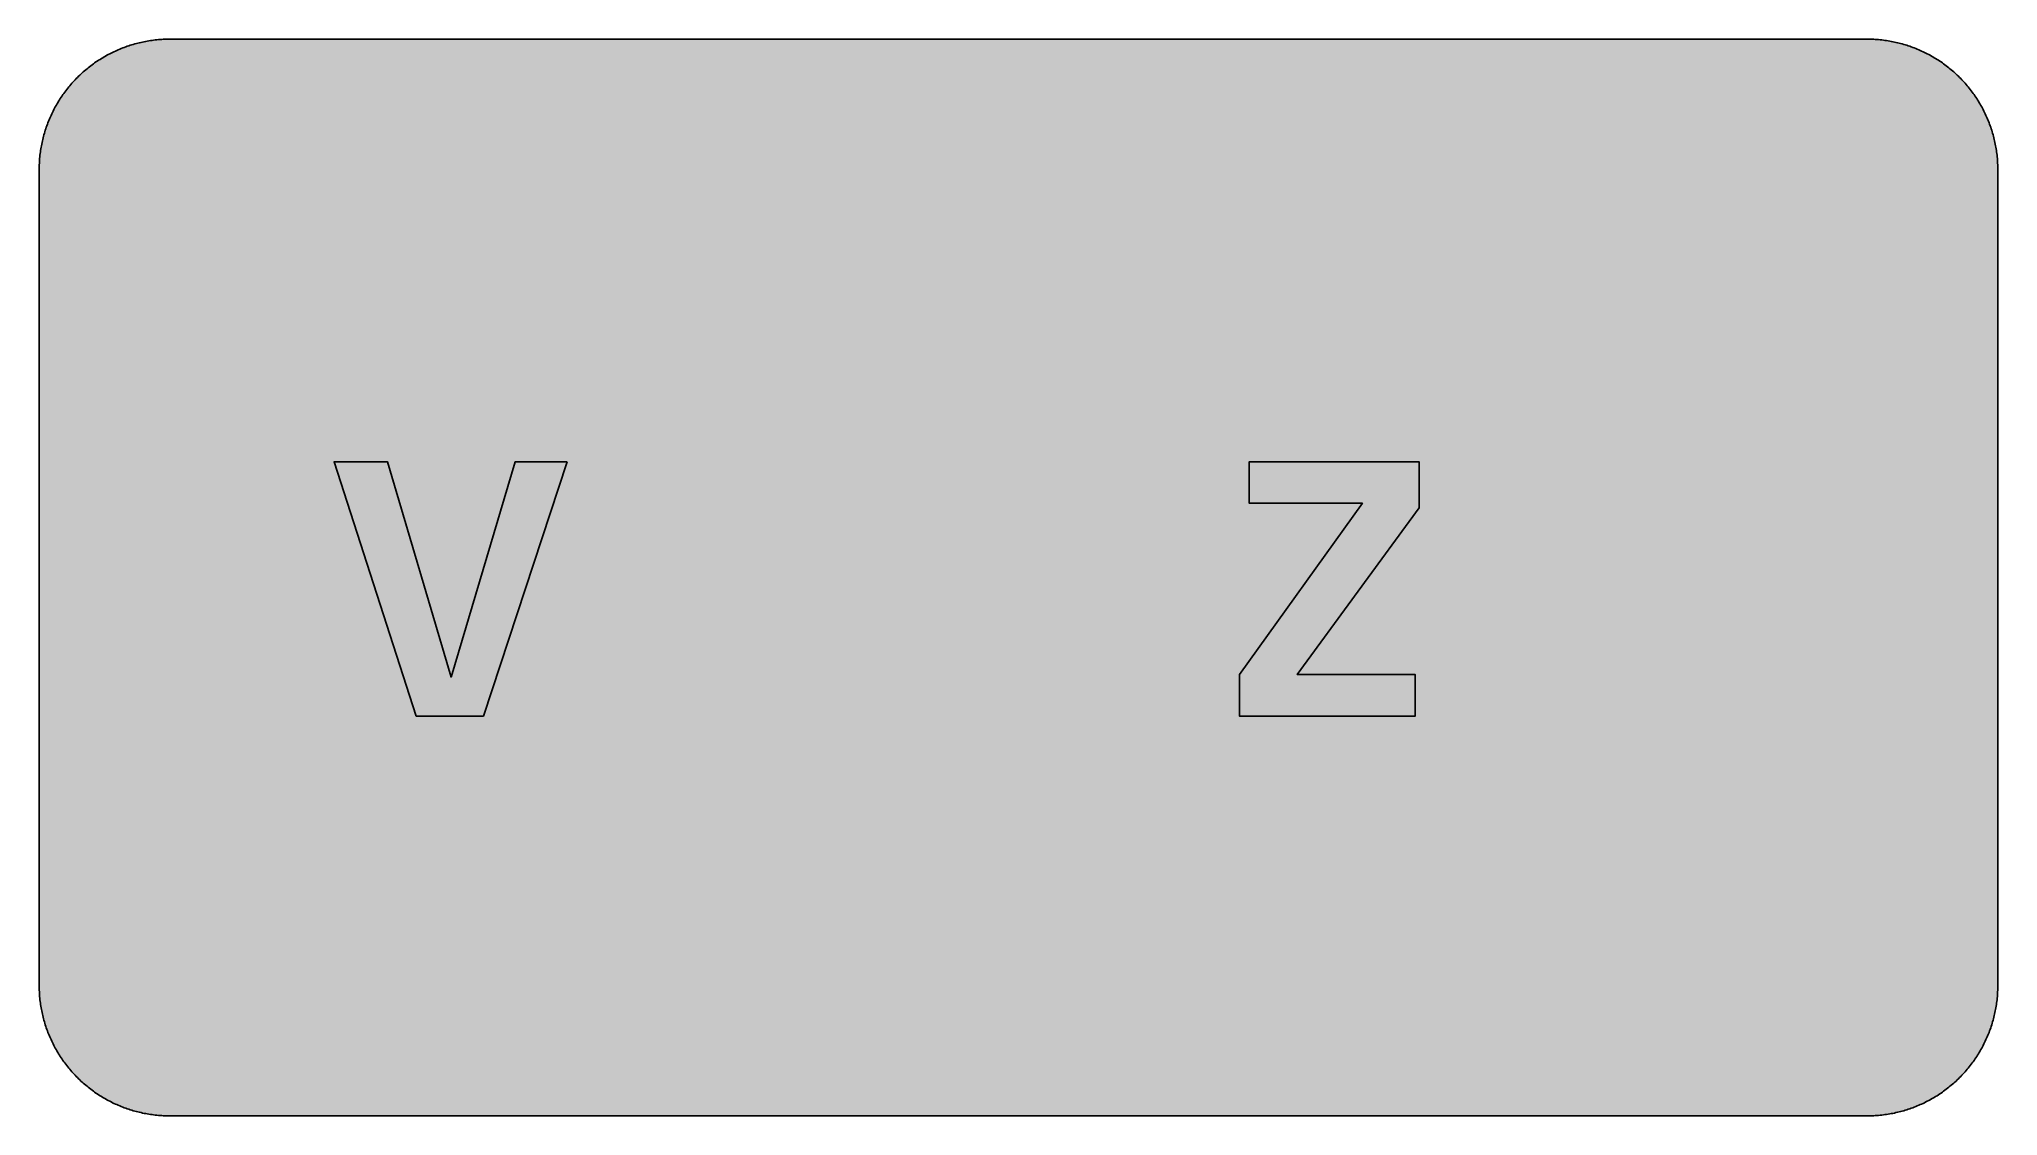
# Model space of a CAD drawing. Header units: millimetres. Extents: x 0 to 212, y 0 to 116.
import ezdxf

# ---------------------------------------------------------------- set-up
doc = ezdxf.new("R2010")
doc.units = ezdxf.units.MM

msp = doc.modelspace()

# ---------------------------------------------------------------- hatches: boundary and pattern name
for color, points in [(254, [(14.1633, 0.0536), (13.9878, 0.0533), (13.8125, 0.0559), (13.6373, 0.061), (13.462, 0.0686), (13.2893, 0.0787), (13.114, 0.0914), (12.9413, 0.1041), (12.7686, 0.1219), (12.5959, 0.1397), (12.4231, 0.16), (12.2504, 0.1829), (12.0777, 0.2057), (11.9075, 0.2337), (11.7373, 0.2616), (11.5672, 0.2921), (11.397, 0.3251), (11.2268, 0.3607), (11.0592, 0.3988), (10.8915, 0.4369), (10.7239, 0.4775), (10.5562, 0.5207), (10.3886, 0.5664), (10.2235, 0.6121), (10.0584, 0.6629), (9.8933, 0.7137), (9.7307, 0.7671), (9.5682, 0.8204), (9.4056, 0.8788), (9.2431, 0.9373), (9.083, 0.9982), (8.923, 1.0617), (8.763, 1.1252), (8.6055, 1.1938), (8.4455, 1.2624), (8.2906, 1.331), (8.1331, 1.4046), (7.9781, 1.4783), (7.8232, 1.5545), (7.6708, 1.6332), (7.5184, 1.7145), (7.366, 1.7958), (7.2161, 1.8796), (7.0663, 1.966), (6.919, 2.0523), (6.7716, 2.1438), (6.6243, 2.2352), (6.4795, 2.3266), (6.3348, 2.4232), (6.19, 2.5197), (6.0477, 2.6187), (5.908, 2.7178), (5.7683, 2.8194), (5.6286, 2.9235), (5.4915, 3.0302), (5.3543, 3.1369), (5.2197, 3.2461), (5.0851, 3.3579), (4.953, 3.4722), (4.8209, 3.5865), (4.6914, 3.7033), (4.5644, 3.8202), (4.4348, 3.9395), (4.3104, 4.0615), (4.1859, 4.1859), (4.0615, 4.3104), (3.9395, 4.4348), (3.8202, 4.5618), (3.7033, 4.6914), (3.5865, 4.8209), (3.4722, 4.953), (3.3579, 5.0851), (3.2487, 5.2197), (3.1369, 5.3543), (3.0302, 5.4915), (2.9235, 5.6286), (2.8194, 5.7683), (2.7178, 5.908), (2.6187, 6.0477), (2.5197, 6.19), (2.4232, 6.3348), (2.3266, 6.477), (2.2352, 6.6243), (2.1438, 6.7691), (2.0523, 6.919), (1.966, 7.0663), (1.8796, 7.2161), (1.7958, 7.366), (1.7145, 7.5184), (1.6332, 7.6708), (1.5545, 7.8232), (1.4783, 7.9781), (1.4046, 8.1331), (1.331, 8.2906), (1.2598, 8.4455), (1.1913, 8.603), (1.1252, 8.763), (1.0592, 8.923), (0.9982, 9.083), (0.9373, 9.2431), (0.8763, 9.4056), (0.8204, 9.5682), (0.7645, 9.7307), (0.7112, 9.8933), (0.6604, 10.0584), (0.6121, 10.2235), (0.5639, 10.3911), (0.5207, 10.5562), (0.4775, 10.7239), (0.4343, 10.8915), (0.3962, 11.0592), (0.3607, 11.2268), (0.3251, 11.397), (0.2921, 11.5672), (0.2616, 11.7373), (0.2311, 11.9075), (0.2057, 12.0802), (0.1803, 12.2504), (0.1575, 12.4231), (0.1372, 12.5959), (0.1194, 12.7686), (0.1041, 12.9413), (0.0889, 13.1166), (0.0787, 13.2893), (0.0686, 13.4645), (0.061, 13.6373), (0.0559, 13.8125), (0.0508, 13.9878), (0.0508, 14.163), (0.0522, 102.3592), (0.0508, 102.5322), (0.0559, 102.7074), (0.061, 102.8827), (0.0686, 103.058), (0.0787, 103.2307), (0.0889, 103.4059), (0.1041, 103.5787), (0.1194, 103.7514), (0.1372, 103.9241), (0.1575, 104.0968), (0.1803, 104.2695), (0.2057, 104.4423), (0.2311, 104.6124), (0.2616, 104.7826), (0.2921, 104.9528), (0.3251, 105.123), (0.3607, 105.2932), (0.3962, 105.4608), (0.4343, 105.6284), (0.4775, 105.7961), (0.5207, 105.9637), (0.5639, 106.1314), (0.6121, 106.2965), (0.6604, 106.4616), (0.7112, 106.6267), (0.7645, 106.7892), (0.8204, 106.9518), (0.8763, 107.1143), (0.9373, 107.2769), (0.9982, 107.4369), (1.0592, 107.5969), (1.1252, 107.757), (1.1913, 107.9144), (1.2598, 108.0745), (1.331, 108.2294), (1.4046, 108.3869), (1.4783, 108.5418), (1.5545, 108.6968), (1.6332, 108.8492), (1.7145, 109.0016), (1.7958, 109.154), (1.8796, 109.3038), (1.966, 109.4537), (2.0523, 109.601), (2.1438, 109.7483), (2.2352, 109.8956), (2.3266, 110.0404), (2.4232, 110.1852), (2.5197, 110.33), (2.6187, 110.4722), (2.7178, 110.6119), (2.8194, 110.7516), (2.9235, 110.8913), (3.0302, 111.0285), (3.1369, 111.1656), (3.2487, 111.3003), (3.3579, 111.4349), (3.4722, 111.567), (3.5865, 111.699), (3.7033, 111.8286), (3.8202, 111.9556), (3.9395, 112.0851), (4.0615, 112.2096), (4.1859, 112.334), (4.3104, 112.4585), (4.4348, 112.5804), (4.5644, 112.6998), (4.6914, 112.8166), (4.8209, 112.9335), (4.953, 113.0478), (5.0851, 113.1621), (5.2197, 113.2713), (5.3543, 113.3831), (5.4915, 113.4897), (5.6286, 113.5964), (5.7683, 113.7006), (5.908, 113.8022), (6.0477, 113.9012), (6.19, 114.0003), (6.3348, 114.0968), (6.4795, 114.1933), (6.6243, 114.2848), (6.7716, 114.3762), (6.919, 114.4676), (7.0663, 114.554), (7.2161, 114.6404), (7.366, 114.7242), (7.5184, 114.8055), (7.6708, 114.8867), (7.8232, 114.9655), (7.9781, 115.0417), (8.1331, 115.1153), (8.2906, 115.189), (8.4455, 115.2601), (8.6055, 115.3287), (8.763, 115.3947), (8.923, 115.4608), (9.083, 115.5217), (9.2431, 115.5827), (9.4056, 115.6437), (9.5682, 115.6995), (9.7307, 115.7554), (9.8933, 115.8088), (10.0584, 115.8596), (10.2235, 115.9078), (10.3886, 115.9561), (10.5562, 115.9993), (10.7239, 116.0424), (10.8915, 116.0856), (11.0592, 116.1237), (11.2268, 116.1593), (11.397, 116.1948), (11.5672, 116.2279), (11.7373, 116.2583), (11.9075, 116.2888), (12.0777, 116.3142), (12.2504, 116.3396), (12.4231, 116.3625), (12.5959, 116.3828), (12.7686, 116.4006), (12.9413, 116.4158), (13.114, 116.4311), (13.2893, 116.4412), (13.462, 116.4514), (13.6373, 116.459), (13.8125, 116.4641), (13.9878, 116.4692), (14.163, 116.4692), (197.6078, 116.4703), (197.7822, 116.4692), (197.9574, 116.4641), (198.1327, 116.459), (198.3054, 116.4514), (198.4807, 116.4412), (198.6534, 116.4311), (198.8287, 116.4158), (199.0014, 116.4006), (199.1741, 116.3828), (199.3468, 116.3625), (199.5195, 116.3396), (199.6897, 116.3142), (199.8624, 116.2888), (200.0326, 116.2583), (200.2028, 116.2279), (200.373, 116.1948), (200.5432, 116.1593), (200.7108, 116.1237), (200.8784, 116.0856), (201.0461, 116.0424), (201.2137, 115.9993), (201.3788, 115.9561), (201.5465, 115.9078), (201.7116, 115.8596), (201.8767, 115.8088), (202.0392, 115.7554), (202.2018, 115.6995), (202.3643, 115.6437), (202.5269, 115.5827), (202.6869, 115.5217), (202.8469, 115.4608), (203.007, 115.3947), (203.167, 115.3287), (203.3245, 115.2601), (203.4794, 115.189), (203.6369, 115.1153), (203.7918, 115.0417), (203.9468, 114.9655), (204.0992, 114.8867), (204.2516, 114.8055), (204.404, 114.7242), (204.5538, 114.6404), (204.7037, 114.554), (204.8535, 114.4676), (205.0009, 114.3762), (205.1456, 114.2848), (205.293, 114.1933), (205.4352, 114.0968), (205.58, 114.0003), (205.7222, 113.9012), (205.8619, 113.8022), (206.0016, 113.7006), (206.1413, 113.5964), (206.2785, 113.4897), (206.4156, 113.3831), (206.5503, 113.2713), (206.6849, 113.1621), (206.817, 113.0478), (206.949, 112.9335), (207.0786, 112.8166), (207.2081, 112.6998), (207.3351, 112.5804), (207.4596, 112.4585), (207.584, 112.334), (207.7085, 112.2096), (207.8304, 112.0851), (207.9498, 111.9556), (208.0666, 111.8286), (208.1835, 111.699), (208.2978, 111.567), (208.4121, 111.4349), (208.5238, 111.3003), (208.6331, 111.1656), (208.7397, 111.0285), (208.8464, 110.8913), (208.9506, 110.7516), (209.0522, 110.6119), (209.1512, 110.4722), (209.2503, 110.33), (209.3468, 110.1852), (209.4433, 110.0404), (209.5348, 109.8956), (209.6262, 109.7483), (209.7176, 109.601), (209.804, 109.4537), (209.8904, 109.3038), (209.9742, 109.154), (210.0555, 109.0016), (210.1367, 108.8492), (210.2155, 108.6968), (210.2917, 108.5418), (210.3653, 108.3869), (210.439, 108.2294), (210.5076, 108.0745), (210.5762, 107.9144), (210.6447, 107.757), (210.7082, 107.5969), (210.7717, 107.4369), (210.8327, 107.2769), (210.8911, 107.1143), (210.9495, 106.9518), (211.0029, 106.7892), (211.0562, 106.6267), (211.107, 106.4616), (211.1578, 106.2965), (211.2035, 106.1314), (211.2493, 105.9637), (211.2924, 105.7961), (211.3331, 105.6284), (211.3712, 105.4608), (211.4093, 105.2932), (211.4448, 105.123), (211.4779, 104.9528), (211.5083, 104.7826), (211.5363, 104.6124), (211.5642, 104.4423), (211.5871, 104.2695), (211.6099, 104.0968), (211.6303, 103.9241), (211.648, 103.7514), (211.6658, 103.5787), (211.6785, 103.4059), (211.6912, 103.2307), (211.7014, 103.058), (211.709, 102.8827), (211.7141, 102.7074), (211.7166, 102.5322), (211.7166, 102.3569), (211.7189, 14.1647), (211.7166, 13.9878), (211.7141, 13.8125), (211.709, 13.6373), (211.7014, 13.4645), (211.6912, 13.2893), (211.6785, 13.1166), (211.6658, 12.9413), (211.648, 12.7686), (211.6303, 12.5959), (211.6099, 12.4231), (211.5871, 12.2504), (211.5642, 12.0802), (211.5363, 11.9075), (211.5083, 11.7373), (211.4779, 11.5672), (211.4448, 11.397), (211.4093, 11.2268), (211.3712, 11.0592), (211.3331, 10.8915), (211.2924, 10.7239), (211.2493, 10.5562), (211.2035, 10.3911), (211.1578, 10.2235), (211.107, 10.0584), (211.0562, 9.8933), (211.0029, 9.7307), (210.9495, 9.5682), (210.8911, 9.4056), (210.8327, 9.2431), (210.7717, 9.083), (210.7082, 8.923), (210.6447, 8.763), (210.5762, 8.603), (210.5076, 8.4455), (210.439, 8.2906), (210.3653, 8.1331), (210.2917, 7.9781), (210.2155, 7.8232), (210.1367, 7.6708), (210.0555, 7.5184), (209.9742, 7.366), (209.8904, 7.2161), (209.804, 7.0663), (209.7176, 6.919), (209.6262, 6.7691), (209.5348, 6.6243), (209.4433, 6.477), (209.3468, 6.3348), (209.2503, 6.19), (209.1512, 6.0477), (209.0522, 5.908), (208.9506, 5.7683), (208.8464, 5.6286), (208.7397, 5.4915), (208.6331, 5.3543), (208.5238, 5.2197), (208.4121, 5.0851), (208.2978, 4.953), (208.1835, 4.8209), (208.0666, 4.6914), (207.9498, 4.5618), (207.8304, 4.4348), (207.7085, 4.3104), (207.584, 4.1859), (207.4596, 4.0615), (207.3351, 3.9395), (207.2081, 3.8202), (207.0786, 3.7033), (206.949, 3.5865), (206.817, 3.4722), (206.6849, 3.3579), (206.5503, 3.2461), (206.4156, 3.1369), (206.2785, 3.0302), (206.1413, 2.9235), (206.0016, 2.8194), (205.8619, 2.7178), (205.7222, 2.6187), (205.58, 2.5197), (205.4352, 2.4232), (205.293, 2.3266), (205.1456, 2.2352), (205.0009, 2.1438), (204.8535, 2.0523), (204.7037, 1.966), (204.5538, 1.8796), (204.404, 1.7958), (204.2516, 1.7145), (204.0992, 1.6332), (203.9468, 1.5545), (203.7918, 1.4783), (203.6369, 1.4046), (203.4794, 1.331), (203.3245, 1.2624), (203.167, 1.1938), (203.007, 1.1252), (202.8469, 1.0617), (202.6869, 0.9982), (202.5269, 0.9373), (202.3643, 0.8788), (202.2018, 0.8204), (202.0392, 0.7671), (201.8767, 0.7137), (201.7116, 0.6629), (201.5465, 0.6121), (201.3788, 0.5664), (201.2137, 0.5207), (201.0461, 0.4775), (200.8784, 0.4369), (200.7108, 0.3988), (200.5432, 0.3607), (200.373, 0.3251), (200.2028, 0.2921), (200.0326, 0.2616), (199.8624, 0.2337), (199.6897, 0.2057), (199.5195, 0.1829), (199.3468, 0.16), (199.1741, 0.1397), (199.0014, 0.1219), (198.8287, 0.1041), (198.6534, 0.0914), (198.4807, 0.0787), (198.3054, 0.0686), (198.1327, 0.061), (197.9574, 0.0559), (197.7822, 0.0533), (197.6069, 0.0533)]), (59, [(57.1059, 70.7842), (51.4974, 70.7842), (44.5643, 47.5022), (37.6851, 70.7842), (31.9183, 70.7842), (40.8079, 43.2689), (48.0579, 43.2689)]), (59, [(149.1809, 65.8107), (149.1809, 70.7842), (130.8185, 70.7842), (130.8185, 66.2862), (143.0433, 66.2862), (129.7601, 47.7668), (129.7601, 43.2689), (148.7579, 43.2689), (148.7579, 47.7668), (136.004, 47.7668)])]:
    msp.add_hatch(color=color).paths.add_polyline_path(points)
h = msp.add_hatch(color=59)
h.paths.add_polyline_path([(14.1633, 3.5814), (13.8887, 3.5839), (13.6169, 3.5941), (13.3477, 3.6119), (13.081, 3.6347), (12.8143, 3.6652), (12.5501, 3.7008), (12.2885, 3.7465), (12.0294, 3.7948), (11.7729, 3.8506), (11.5164, 3.9141), (11.2649, 3.9827), (11.016, 4.0564), (10.7671, 4.1351), (10.5232, 4.2215), (10.2819, 4.3129), (10.0432, 4.412), (9.8069, 4.5161), (9.5733, 4.6228), (9.3447, 4.7371), (9.1186, 4.8565), (8.8951, 4.9809), (8.6741, 5.113), (8.4582, 5.2476), (8.2448, 5.3873), (8.0366, 5.5321), (7.8308, 5.682), (7.6276, 5.8369), (7.4295, 5.9969), (7.2365, 6.1595), (7.046, 6.3297), (6.8605, 6.5024), (6.6777, 6.6802), (6.5024, 6.8605), (6.3271, 7.046), (6.1595, 7.2365), (5.9969, 7.432), (5.8369, 7.6302), (5.682, 7.8308), (5.5321, 8.0366), (5.3873, 8.2448), (5.2451, 8.4582), (5.1105, 8.6741), (4.9809, 8.8951), (4.8565, 9.1186), (4.7371, 9.3447), (4.6228, 9.5758), (4.5136, 9.8069), (4.4094, 10.0432), (4.3129, 10.2819), (4.2215, 10.5232), (4.1351, 10.7696), (4.0538, 11.016), (3.9802, 11.2649), (3.9116, 11.5189), (3.8506, 11.7729), (3.7948, 12.0294), (3.744, 12.2911), (3.7008, 12.5527), (3.6627, 12.8143), (3.6322, 13.081), (3.6093, 13.3502), (3.5916, 13.6195), (3.5814, 13.8913), (3.5789, 14.163), (3.58, 102.3592), (3.5814, 102.6312), (3.5916, 102.903), (3.6093, 103.1723), (3.6322, 103.439), (3.6627, 103.7057), (3.7008, 103.9698), (3.744, 104.2314), (3.7948, 104.4905), (3.8506, 104.7471), (3.9116, 105.0036), (3.9802, 105.2551), (4.0538, 105.504), (4.1351, 105.7529), (4.2215, 105.9967), (4.3129, 106.238), (4.4094, 106.4768), (4.5136, 106.713), (4.6228, 106.9467), (4.7371, 107.1753), (4.8565, 107.4014), (4.9809, 107.6249), (5.1105, 107.8459), (5.2451, 108.0618), (5.3873, 108.2751), (5.5321, 108.4834), (5.682, 108.6891), (5.8369, 108.8923), (5.9969, 109.0905), (6.1595, 109.2835), (6.3271, 109.474), (6.5024, 109.6594), (6.6777, 109.8423), (6.8605, 110.0176), (7.046, 110.1928), (7.2365, 110.3605), (7.4295, 110.523), (7.6276, 110.683), (7.8308, 110.838), (8.0366, 110.9878), (8.2448, 111.1326), (8.4582, 111.2749), (8.6741, 111.4095), (8.8951, 111.539), (9.1186, 111.6635), (9.3447, 111.7829), (9.5733, 111.8972), (9.8069, 112.0064), (10.0432, 112.1105), (10.2819, 112.207), (10.5232, 112.2985), (10.7671, 112.3848), (11.016, 112.4661), (11.2649, 112.5398), (11.5164, 112.6084), (11.7729, 112.6693), (12.0294, 112.7252), (12.2885, 112.776), (12.5501, 112.8192), (12.8143, 112.8573), (13.081, 112.8878), (13.3477, 112.9106), (13.6169, 112.9284), (13.8887, 112.9386), (14.163, 112.9411), (197.6078, 112.9425), (197.8787, 112.9386), (198.1505, 112.9284), (198.4197, 112.9106), (198.689, 112.8878), (198.9557, 112.8573), (199.2173, 112.8192), (199.4789, 112.776), (199.7405, 112.7252), (199.9971, 112.6693), (200.2511, 112.6084), (200.5051, 112.5398), (200.754, 112.4661), (201.0004, 112.3848), (201.2467, 112.2985), (201.488, 112.207), (201.7268, 112.1105), (201.963, 112.0064), (202.1942, 111.8972), (202.4253, 111.7829), (202.6514, 111.6635), (202.8749, 111.539), (203.0959, 111.4095), (203.3118, 111.2749), (203.5251, 111.1326), (203.7334, 110.9878), (203.9391, 110.838), (204.1398, 110.683), (204.3379, 110.523), (204.5335, 110.3605), (204.724, 110.1928), (204.9094, 110.0176), (205.0898, 109.8423), (205.2676, 109.6594), (205.4403, 109.474), (205.6105, 109.2835), (205.773, 109.0905), (205.933, 108.8923), (206.088, 108.6891), (206.2378, 108.4834), (206.3826, 108.2751), (206.5223, 108.0618), (206.6569, 107.8459), (206.789, 107.6249), (206.9135, 107.4014), (207.0329, 107.1753), (207.1472, 106.9467), (207.2538, 106.713), (207.358, 106.4768), (207.457, 106.238), (207.5485, 105.9967), (207.6348, 105.7529), (207.7136, 105.504), (207.7872, 105.2551), (207.8558, 105.0036), (207.9193, 104.7471), (207.9752, 104.4905), (208.0235, 104.2314), (208.0692, 103.9698), (208.1047, 103.7057), (208.1352, 103.439), (208.1581, 103.1723), (208.1759, 102.903), (208.186, 102.6312), (208.1911, 102.3569), (208.1911, 14.1647), (208.186, 13.8913), (208.1759, 13.6195), (208.1581, 13.3502), (208.1352, 13.081), (208.1047, 12.8143), (208.0692, 12.5527), (208.0235, 12.2911), (207.9752, 12.0294), (207.9193, 11.7729), (207.8558, 11.5189), (207.7872, 11.2649), (207.7136, 11.016), (207.6348, 10.7696), (207.5485, 10.5232), (207.457, 10.2819), (207.358, 10.0432), (207.2538, 9.8069), (207.1472, 9.5758), (207.0329, 9.3447), (206.9135, 9.1186), (206.789, 8.8951), (206.6569, 8.6741), (206.5223, 8.4582), (206.3826, 8.2448), (206.2378, 8.0366), (206.088, 7.8308), (205.933, 7.6302), (205.773, 7.432), (205.6105, 7.2365), (205.4403, 7.046), (205.2676, 6.8605), (205.0898, 6.6802), (204.9094, 6.5024), (204.724, 6.3297), (204.5335, 6.1595), (204.3379, 5.9969), (204.1398, 5.8369), (203.9391, 5.682), (203.7334, 5.5321), (203.5251, 5.3873), (203.3118, 5.2476), (203.0959, 5.113), (202.8749, 4.9809), (202.6514, 4.8565), (202.4253, 4.7371), (202.1942, 4.6228), (201.963, 4.5161), (201.7268, 4.412), (201.488, 4.3129), (201.2467, 4.2215), (201.0004, 4.1351), (200.754, 4.0564), (200.5051, 3.9827), (200.2511, 3.9141), (199.9971, 3.8506), (199.7405, 3.7948), (199.4789, 3.7465), (199.2173, 3.7008), (198.9557, 3.6652), (198.689, 3.6347), (198.4197, 3.6119), (198.1505, 3.5941), (197.8787, 3.5839), (197.6069, 3.5789)])
h.paths.add_polyline_path([(14.1633, 8.8731), (14.0259, 8.8748), (13.8887, 8.8798), (13.7541, 8.8875), (13.622, 8.9002), (13.4874, 8.9154), (13.3553, 8.9332), (13.2258, 8.9535), (13.0962, 8.9789), (12.9667, 9.0068), (12.8397, 9.0373), (12.7127, 9.0729), (12.5882, 9.1084), (12.4663, 9.1491), (12.3419, 9.1923), (12.2225, 9.238), (12.1031, 9.2888), (11.9837, 9.3396), (11.8694, 9.3929), (11.7526, 9.4513), (11.6408, 9.5098), (11.5291, 9.5733), (11.4198, 9.6368), (11.3106, 9.7053), (11.2039, 9.7765), (11.0998, 9.8476), (10.9957, 9.9238), (10.8966, 10), (10.7975, 10.0787), (10.6985, 10.1625), (10.6045, 10.2464), (10.5105, 10.3327), (10.4216, 10.4216), (10.3327, 10.5131), (10.2464, 10.6045), (10.16, 10.701), (10.0787, 10.7975), (10, 10.8966), (9.9212, 10.9982), (9.8476, 11.0998), (9.7739, 11.2039), (9.7053, 11.3106), (9.6368, 11.4198), (9.5707, 11.5291), (9.5098, 11.6408), (9.4488, 11.7551), (9.3929, 11.8694), (9.337, 11.9863), (9.2862, 12.1031), (9.238, 12.2225), (9.1923, 12.3444), (9.1491, 12.4663), (9.1084, 12.5908), (9.0703, 12.7152), (9.0373, 12.8397), (9.0068, 12.9692), (8.9789, 13.0962), (8.9535, 13.2258), (8.9306, 13.3579), (8.9129, 13.4899), (8.8976, 13.622), (8.8849, 13.7566), (8.8773, 13.8913), (8.8722, 14.0259), (8.8697, 14.163), (8.8717, 102.3592), (8.8722, 102.4941), (8.8773, 102.6312), (8.8849, 102.7659), (8.8976, 102.8979), (8.9129, 103.0326), (8.9306, 103.1646), (8.9535, 103.2942), (8.9789, 103.4237), (9.0068, 103.5533), (9.0373, 103.6803), (9.0703, 103.8073), (9.1084, 103.9317), (9.1491, 104.0536), (9.1923, 104.1781), (9.238, 104.2975), (9.2862, 104.4169), (9.337, 104.5362), (9.3929, 104.6505), (9.4488, 104.7674), (9.5098, 104.8791), (9.5707, 104.9909), (9.6368, 105.1001), (9.7053, 105.2093), (9.7739, 105.316), (9.8476, 105.4202), (9.9212, 105.5243), (10, 105.6234), (10.0787, 105.7224), (10.16, 105.8215), (10.2464, 105.9155), (10.3327, 106.0094), (10.4216, 106.0983), (10.5105, 106.1872), (10.6045, 106.2736), (10.6985, 106.36), (10.7975, 106.4412), (10.8966, 106.52), (10.9957, 106.5987), (11.0998, 106.6724), (11.2039, 106.746), (11.3106, 106.8146), (11.4198, 106.8832), (11.5291, 106.9492), (11.6408, 107.0102), (11.7526, 107.0712), (11.8694, 107.127), (11.9837, 107.1829), (12.1031, 107.2337), (12.2225, 107.282), (12.3419, 107.3277), (12.4663, 107.3709), (12.5882, 107.4115), (12.7127, 107.4496), (12.8397, 107.4826), (12.9667, 107.5131), (13.0962, 107.5411), (13.2258, 107.5665), (13.3553, 107.5893), (13.4874, 107.6071), (13.622, 107.6223), (13.7541, 107.635), (13.8887, 107.6427), (14.0259, 107.6477), (14.163, 107.6503), (197.6078, 107.6508), (197.7441, 107.6477), (197.8787, 107.6427), (198.0133, 107.635), (198.1479, 107.6223), (198.28, 107.6071), (198.4121, 107.5893), (198.5442, 107.5665), (198.6737, 107.5411), (198.8007, 107.5131), (198.9303, 107.4826), (199.0547, 107.4496), (199.1792, 107.4115), (199.3036, 107.3709), (199.4256, 107.3277), (199.5475, 107.282), (199.6669, 107.2337), (199.7837, 107.1829), (199.9005, 107.127), (200.0148, 107.0712), (200.1291, 107.0102), (200.2409, 106.9492), (200.3501, 106.8832), (200.4593, 106.8146), (200.566, 106.746), (200.6702, 106.6724), (200.7718, 106.5987), (200.8734, 106.52), (200.9724, 106.4412), (201.0689, 106.36), (201.1655, 106.2736), (201.2569, 106.1872), (201.3483, 106.0983), (201.4372, 106.0094), (201.5236, 105.9155), (201.6074, 105.8215), (201.6912, 105.7224), (201.77, 105.6234), (201.8462, 105.5243), (201.9224, 105.4202), (201.9935, 105.316), (202.0646, 105.2093), (202.1332, 105.1001), (202.1967, 104.9909), (202.2602, 104.8791), (202.3186, 104.7674), (202.377, 104.6505), (202.4304, 104.5362), (202.4812, 104.4169), (202.532, 104.2975), (202.5777, 104.1781), (202.6209, 104.0536), (202.6615, 103.9317), (202.6971, 103.8073), (202.7326, 103.6803), (202.7631, 103.5533), (202.7911, 103.4237), (202.8165, 103.2942), (202.8368, 103.1646), (202.8546, 103.0326), (202.8698, 102.8979), (202.8825, 102.7659), (202.8901, 102.6312), (202.8952, 102.4941), (202.8977, 102.3569), (202.8994, 14.1647), (202.8952, 14.0259), (202.8901, 13.8913), (202.8825, 13.7566), (202.8698, 13.622), (202.8546, 13.4899), (202.8368, 13.3579), (202.8165, 13.2258), (202.7911, 13.0962), (202.7631, 12.9692), (202.7326, 12.8397), (202.6971, 12.7152), (202.6615, 12.5908), (202.6209, 12.4663), (202.5777, 12.3444), (202.532, 12.2225), (202.4812, 12.1031), (202.4304, 11.9863), (202.377, 11.8694), (202.3186, 11.7551), (202.2602, 11.6408), (202.1967, 11.5291), (202.1332, 11.4198), (202.0646, 11.3106), (201.9935, 11.2039), (201.9224, 11.0998), (201.8462, 10.9982), (201.77, 10.8966), (201.6912, 10.7975), (201.6074, 10.701), (201.5236, 10.6045), (201.4372, 10.5131), (201.3483, 10.4216), (201.2569, 10.3327), (201.1655, 10.2464), (201.0689, 10.1625), (200.9724, 10.0787), (200.8734, 10), (200.7718, 9.9238), (200.6702, 9.8476), (200.566, 9.7765), (200.4593, 9.7053), (200.3501, 9.6368), (200.2409, 9.5733), (200.1291, 9.5098), (200.0148, 9.4513), (199.9005, 9.3929), (199.7837, 9.3396), (199.6669, 9.2888), (199.5475, 9.238), (199.4256, 9.1923), (199.3036, 9.1491), (199.1792, 9.1084), (199.0547, 9.0729), (198.9303, 9.0373), (198.8007, 9.0068), (198.6737, 8.9789), (198.5442, 8.9535), (198.4121, 8.9332), (198.28, 8.9154), (198.1479, 8.9002), (198.0133, 8.8875), (197.8787, 8.8798), (197.7441, 8.8748), (197.6069, 8.8722)], flags=16)
h = msp.add_hatch(color=59)
h.paths.add_polyline_path([(86.6331, 70.7842), (86.6331, 66.5508), (90.6018, 66.5508), (90.6018, 41.0983), (90.5993, 40.9956), (90.5967, 40.8965), (90.5916, 40.8), (90.5866, 40.7035), (90.5789, 40.6095), (90.5713, 40.5181), (90.5586, 40.4266), (90.5459, 40.3377), (90.5332, 40.2514), (90.5154, 40.165), (90.5002, 40.0812), (90.4799, 39.9974), (90.4596, 39.9186), (90.4367, 39.8399), (90.4138, 39.7612), (90.3859, 39.685), (90.3605, 39.6113), (90.33, 39.5402), (90.3021, 39.4691), (90.2691, 39.4005), (90.236, 39.3319), (90.2005, 39.2659), (90.1649, 39.2024), (90.1268, 39.1389), (90.0862, 39.0779), (90.0455, 39.0195), (90.0024, 38.9611), (89.9592, 38.9052), (89.9135, 38.8493), (89.8652, 38.7985), (89.8169, 38.7452), (89.7661, 38.6969), (89.7153, 38.6486), (89.662, 38.6004), (89.6087, 38.5572), (89.5528, 38.514), (89.4944, 38.4708), (89.4359, 38.4302), (89.375, 38.3921), (89.314, 38.354), (89.2505, 38.3184), (89.187, 38.2854), (89.121, 38.2524), (89.0524, 38.2219), (88.9838, 38.1914), (88.9152, 38.1635), (88.8416, 38.1381), (88.7705, 38.1127), (88.6968, 38.0898), (88.6206, 38.067), (88.5444, 38.0467), (88.4657, 38.0289), (88.3844, 38.0111), (88.3056, 37.9959), (88.2218, 37.9832), (88.138, 37.9705), (88.0542, 37.9578), (87.9678, 37.9476), (87.8815, 37.94), (87.7926, 37.9349), (87.7037, 37.9298), (87.6122, 37.9247), (87.5182, 37.9222), (87.4268, 37.9222), (87.3811, 37.9222), (87.3354, 37.9222), (87.2871, 37.9222), (87.2414, 37.9247), (87.1931, 37.9247), (87.1449, 37.9273), (87.0966, 37.9298), (87.0458, 37.9324), (86.995, 37.9349), (86.9442, 37.9374), (86.8934, 37.94), (86.8401, 37.9425), (86.7867, 37.9476), (86.7359, 37.9501), (86.68, 37.9552), (86.6267, 37.9603), (86.5734, 37.9628), (86.5175, 37.9679), (86.4616, 37.973), (86.4057, 37.9781), (86.3498, 37.9857), (86.294, 37.9908), (86.2381, 37.9959), (86.1822, 38.0035), (86.1238, 38.0086), (86.0679, 38.0162), (86.0095, 38.0238), (85.9511, 38.0314), (85.8926, 38.039), (85.8368, 38.0467), (85.7783, 38.0543), (85.7199, 38.0619), (85.6615, 38.0695), (85.6031, 38.0771), (85.5447, 38.0873), (85.4862, 38.0949), (85.4278, 38.1051), (85.3694, 38.1127), (85.311, 38.1229), (85.2526, 38.133), (85.1941, 38.1406), (85.1357, 38.1508), (85.0773, 38.161), (85.0214, 38.1711), (84.963, 38.1813), (84.9071, 38.1914), (84.8487, 38.2016), (84.7928, 38.2118), (84.7344, 38.2245), (84.6785, 38.2346), (84.6226, 38.2448), (84.5668, 38.2575), (84.5109, 38.2676), (84.4575, 38.2803), (84.4017, 38.2905), (84.3483, 38.3032), (84.295, 38.3134), (84.2416, 38.3261), (84.1883, 38.3388), (84.1375, 38.3489), (84.0842, 38.3616), (84.0334, 38.3743), (83.9826, 38.387), (83.9343, 38.3997), (82.9829, 34.2731), (83.0453, 34.2519), (83.1113, 34.2316), (83.1774, 34.2113), (83.246, 34.1935), (83.3145, 34.1732), (83.3806, 34.1528), (83.4517, 34.1351), (83.5203, 34.1147), (83.5914, 34.097), (83.6625, 34.0792), (83.7336, 34.0589), (83.8073, 34.0411), (83.881, 34.0233), (83.9546, 34.0055), (84.0283, 33.9852), (84.1019, 33.9674), (84.1781, 33.9522), (84.2543, 33.9344), (84.3305, 33.9166), (84.4093, 33.8988), (84.4855, 33.8836), (84.5642, 33.8658), (84.643, 33.8506), (84.7217, 33.8328), (84.8004, 33.8176), (84.8817, 33.8023), (84.9605, 33.7871), (85.0417, 33.7718), (85.123, 33.7591), (85.2043, 33.7439), (85.2856, 33.7287), (85.3694, 33.716), (85.4507, 33.7033), (85.5345, 33.688), (85.6183, 33.6753), (85.7021, 33.6626), (85.786, 33.6525), (85.8698, 33.6398), (85.9536, 33.6271), (86.0374, 33.6169), (86.1238, 33.6067), (86.2076, 33.5966), (86.294, 33.5864), (86.3803, 33.5763), (86.4641, 33.5686), (86.5505, 33.5585), (86.6369, 33.5509), (86.7232, 33.5432), (86.8096, 33.5356), (86.8959, 33.528), (86.9823, 33.5204), (87.0687, 33.5153), (87.1576, 33.5102), (87.2439, 33.5051), (87.3303, 33.5001), (87.4166, 33.495), (87.503, 33.4899), (87.5919, 33.4874), (87.6783, 33.4848), (87.7646, 33.4823), (87.8535, 33.4797), (87.9399, 33.4797), (88.0262, 33.4772), (88.1126, 33.4772), (88.3666, 33.4797), (88.6155, 33.4874), (88.8594, 33.5001), (89.1007, 33.5153), (89.3369, 33.5356), (89.568, 33.561), (89.7941, 33.5915), (90.0176, 33.6271), (90.236, 33.6652), (90.4494, 33.7083), (90.6602, 33.7541), (90.866, 33.8074), (91.0666, 33.8633), (91.2647, 33.9242), (91.4578, 33.9877), (91.6457, 34.0563), (91.8286, 34.1274), (92.009, 34.2062), (92.1868, 34.2849), (92.3569, 34.3713), (92.5246, 34.4576), (92.6897, 34.5516), (92.8497, 34.6481), (93.0046, 34.7472), (93.1545, 34.8513), (93.3018, 34.958), (93.4466, 35.0698), (93.5838, 35.1841), (93.7184, 35.3035), (93.8505, 35.4254), (93.9775, 35.5524), (94.0994, 35.6794), (94.2188, 35.814), (94.3331, 35.9486), (94.4448, 36.0883), (94.5515, 36.2306), (94.6556, 36.3779), (94.7547, 36.5252), (94.8487, 36.6776), (94.9401, 36.8351), (95.029, 36.9926), (95.1128, 37.1551), (95.1916, 37.3202), (95.2678, 37.4879), (95.3389, 37.658), (95.4075, 37.8308), (95.4735, 38.0086), (95.5319, 38.1889), (95.5904, 38.3692), (95.6437, 38.5547), (95.692, 38.7426), (95.7377, 38.9331), (95.7809, 39.1262), (95.819, 39.3217), (95.852, 39.5224), (95.8825, 39.7231), (95.9104, 39.9263), (95.9333, 40.132), (95.9536, 40.3403), (95.9688, 40.5511), (95.9815, 40.7619), (95.9917, 40.9778), (95.9968, 41.1963), (95.9993, 41.4147), (95.9997, 70.7842)])
edge = h.paths.add_edge_path(flags=16)
edge.add_line((89.7019, 79.4628), (89.7026, 79.3648))
edge.add_line((89.7026, 79.3648), (89.7052, 79.2709))
edge.add_line((89.7052, 79.2709), (89.7103, 79.1743))
edge.add_line((89.7103, 79.1743), (89.7179, 79.0804))
edge.add_line((89.7179, 79.0804), (89.728, 78.9889))
edge.add_line((89.728, 78.9889), (89.7407, 78.8949))
edge.add_line((89.7407, 78.8949), (89.7534, 78.8035))
edge.add_line((89.7534, 78.8035), (89.7712, 78.7146))
edge.add_line((89.7712, 78.7146), (89.789, 78.6257))
edge.add_line((89.789, 78.6257), (89.8093, 78.5368))
edge.add_line((89.8093, 78.5368), (89.8322, 78.4504))
edge.add_line((89.8322, 78.4504), (89.855, 78.3641))
edge.add_line((89.855, 78.3641), (89.883, 78.2777))
edge.add_line((89.883, 78.2777), (89.9109, 78.1939))
edge.add_line((89.9109, 78.1939), (89.9414, 78.1101))
edge.add_line((89.9414, 78.1101), (89.9719, 78.0288))
edge.add_line((89.9719, 78.0288), (90.0074, 77.9475))
edge.add_line((90.0074, 77.9475), (90.043, 77.8688))
edge.add_line((90.043, 77.8688), (90.0811, 77.79))
edge.add_line((90.0811, 77.79), (90.1192, 77.7113))
edge.add_line((90.1192, 77.7113), (90.1598, 77.6376))
edge.add_line((90.1598, 77.6376), (90.203, 77.5614))
edge.add_line((90.203, 77.5614), (90.2487, 77.4878))
edge.add_line((90.2487, 77.4878), (90.2945, 77.4167))
edge.add_line((90.2945, 77.4167), (90.3427, 77.3455))
edge.add_line((90.3427, 77.3455), (90.3935, 77.277))
edge.add_line((90.3935, 77.277), (90.4443, 77.2084))
edge.add_line((90.4443, 77.2084), (90.4977, 77.1398))
edge.add_line((90.4977, 77.1398), (90.5535, 77.0763))
edge.add_line((90.5535, 77.0763), (90.6094, 77.0128))
edge.add_line((90.6094, 77.0128), (90.6678, 76.9493))
edge.add_line((90.6678, 76.9493), (90.7263, 76.8883))
edge.add_line((90.7263, 76.8883), (90.7872, 76.8299))
edge.add_line((90.7872, 76.8299), (90.8507, 76.7715))
edge.add_line((90.8507, 76.7715), (90.9142, 76.7156))
edge.add_line((90.9142, 76.7156), (90.9777, 76.6597))
edge.add_line((90.9777, 76.6597), (91.0463, 76.6064))
edge.add_line((91.0463, 76.6064), (91.1149, 76.5556))
edge.add_line((91.1149, 76.5556), (91.1835, 76.5048))
edge.add_line((91.1835, 76.5048), (91.2546, 76.4565))
edge.add_line((91.2546, 76.4565), (91.3257, 76.4108))
edge.add_line((91.3257, 76.4108), (91.3994, 76.3676))
edge.add_line((91.3994, 76.3676), (91.4756, 76.3245))
edge.add_line((91.4756, 76.3245), (91.5518, 76.2813))
edge.add_line((91.5518, 76.2813), (91.628, 76.2432))
edge.add_line((91.628, 76.2432), (91.7067, 76.2051))
edge.add_line((91.7067, 76.2051), (91.7854, 76.1695))
edge.add_line((91.7854, 76.1695), (91.8667, 76.1365))
edge.add_line((91.8667, 76.1365), (91.948, 76.1035))
edge.add_line((91.948, 76.1035), (92.0318, 76.073))
edge.add_line((92.0318, 76.073), (92.1156, 76.0451))
edge.add_line((92.1156, 76.0451), (92.202, 76.0197))
edge.add_line((92.202, 76.0197), (92.2884, 75.9943))
edge.add_line((92.2884, 75.9943), (92.3747, 75.9714))
edge.add_line((92.3747, 75.9714), (92.4636, 75.9511))
edge.add_line((92.4636, 75.9511), (92.5525, 75.9333))
edge.add_line((92.5525, 75.9333), (92.644, 75.9181))
edge.add_line((92.644, 75.9181), (92.7354, 75.9028))
edge.add_line((92.7354, 75.9028), (92.8268, 75.8901))
edge.add_line((92.8268, 75.8901), (92.9208, 75.8825))
edge.add_line((92.9208, 75.8825), (93.0148, 75.8723))
edge.add_line((93.0148, 75.8723), (93.1088, 75.8673))
edge.add_line((93.1088, 75.8673), (93.2028, 75.8647))
edge.add_line((93.2028, 75.8647), (93.2993, 75.8647))
edge.add_line((93.2993, 75.8647), (93.3958, 75.8647))
edge.add_line((93.3958, 75.8647), (93.4923, 75.8673))
edge.add_line((93.4923, 75.8673), (93.5863, 75.8723))
edge.add_line((93.5863, 75.8723), (93.6803, 75.8825))
edge.add_line((93.6803, 75.8825), (93.7743, 75.8901))
edge.add_line((93.7743, 75.8901), (93.8657, 75.9028))
edge.add_line((93.8657, 75.9028), (93.9571, 75.9181))
edge.add_line((93.9571, 75.9181), (94.046, 75.9333))
edge.add_line((94.046, 75.9333), (94.1375, 75.9511))
edge.add_line((94.1375, 75.9511), (94.2238, 75.9714))
edge.add_line((94.2238, 75.9714), (94.3127, 75.9943))
edge.add_line((94.3127, 75.9943), (94.3991, 76.0197))
edge.add_line((94.3991, 76.0197), (94.4829, 76.0451))
edge.add_line((94.4829, 76.0451), (94.5667, 76.073))
edge.add_line((94.5667, 76.073), (94.6506, 76.1035))
edge.add_line((94.6506, 76.1035), (94.7318, 76.1365))
edge.add_line((94.7318, 76.1365), (94.8131, 76.1695))
edge.add_line((94.8131, 76.1695), (94.8944, 76.2051))
edge.add_line((94.8944, 76.2051), (94.9706, 76.2432))
edge.add_line((94.9706, 76.2432), (95.0493, 76.2813))
edge.add_line((95.0493, 76.2813), (95.1255, 76.3245))
edge.add_line((95.1255, 76.3245), (95.1992, 76.3676))
edge.add_line((95.1992, 76.3676), (95.2729, 76.4108))
edge.add_line((95.2729, 76.4108), (95.344, 76.4565))
edge.add_line((95.344, 76.4565), (95.4151, 76.5048))
edge.add_line((95.4151, 76.5048), (95.4862, 76.5556))
edge.add_line((95.4862, 76.5556), (95.5548, 76.6064))
edge.add_line((95.5548, 76.6064), (95.6208, 76.6597))
edge.add_line((95.6208, 76.6597), (95.6869, 76.7156))
edge.add_line((95.6869, 76.7156), (95.7504, 76.7715))
edge.add_line((95.7504, 76.7715), (95.8113, 76.8299))
edge.add_line((95.8113, 76.8299), (95.8723, 76.8883))
edge.add_line((95.8723, 76.8883), (95.9333, 76.9493))
edge.add_line((95.9333, 76.9493), (95.9891, 77.0128))
edge.add_line((95.9891, 77.0128), (96.0476, 77.0763))
edge.add_line((96.0476, 77.0763), (96.1009, 77.1398))
edge.add_line((96.1009, 77.1398), (96.1542, 77.2084))
edge.add_line((96.1542, 77.2084), (96.205, 77.277))
edge.add_line((96.205, 77.277), (96.2558, 77.3455))
edge.add_line((96.2558, 77.3455), (96.3041, 77.4167))
edge.add_line((96.3041, 77.4167), (96.3498, 77.4878))
edge.add_line((96.3498, 77.4878), (96.3955, 77.5614))
edge.add_line((96.3955, 77.5614), (96.4387, 77.6376))
edge.add_line((96.4387, 77.6376), (96.4794, 77.7113))
edge.add_line((96.4794, 77.7113), (96.52, 77.79))
edge.add_line((96.52, 77.79), (96.5556, 77.8688))
edge.add_line((96.5556, 77.8688), (96.5911, 77.9475))
edge.add_line((96.5911, 77.9475), (96.6267, 78.0288))
edge.add_line((96.6267, 78.0288), (96.6572, 78.1101))
edge.add_line((96.6572, 78.1101), (96.6876, 78.1939))
edge.add_line((96.6876, 78.1939), (96.7156, 78.2777))
edge.add_line((96.7156, 78.2777), (96.7435, 78.3641))
edge.add_line((96.7435, 78.3641), (96.7664, 78.4504))
edge.add_line((96.7664, 78.4504), (96.7892, 78.5368))
edge.add_line((96.7892, 78.5368), (96.8096, 78.6257))
edge.add_line((96.8096, 78.6257), (96.8273, 78.7146))
edge.add_line((96.8273, 78.7146), (96.8451, 78.8035))
edge.add_line((96.8451, 78.8035), (96.8578, 78.8949))
edge.add_line((96.8578, 78.8949), (96.8705, 78.9889))
edge.add_line((96.8705, 78.9889), (96.8807, 79.0804))
edge.add_line((96.8807, 79.0804), (96.8883, 79.1743))
edge.add_line((96.8883, 79.1743), (96.8934, 79.2709))
edge.add_line((96.8934, 79.2709), (96.8985, 79.3648))
edge.add_line((96.8985, 79.3648), (96.8985, 79.4614))
edge.add_line((96.8985, 79.4614), (96.8985, 79.5579))
edge.add_line((96.8985, 79.5579), (96.8934, 79.6544))
edge.add_line((96.8934, 79.6544), (96.8883, 79.7484))
edge.add_line((96.8883, 79.7484), (96.8807, 79.8424))
edge.add_line((96.8807, 79.8424), (96.8705, 79.9338))
edge.add_line((96.8705, 79.9338), (96.8578, 80.0278))
edge.add_line((96.8578, 80.0278), (96.8451, 80.1192))
edge.add_line((96.8451, 80.1192), (96.8273, 80.2081))
edge.add_line((96.8273, 80.2081), (96.8096, 80.297))
edge.add_line((96.8096, 80.297), (96.7892, 80.3859))
edge.add_line((96.7892, 80.3859), (96.7664, 80.4723))
edge.add_line((96.7664, 80.4723), (96.7435, 80.5586))
edge.add_line((96.7435, 80.5586), (96.7156, 80.645))
edge.add_line((96.7156, 80.645), (96.6876, 80.7288))
edge.add_line((96.6876, 80.7288), (96.6572, 80.8126))
edge.add_line((96.6572, 80.8126), (96.6267, 80.8939))
edge.add_line((96.6267, 80.8939), (96.5911, 80.9752))
edge.add_line((96.5911, 80.9752), (96.5556, 81.0539))
edge.add_line((96.5556, 81.0539), (96.52, 81.1327))
edge.add_line((96.52, 81.1327), (96.4794, 81.2114))
edge.add_line((96.4794, 81.2114), (96.4387, 81.2851))
edge.add_line((96.4387, 81.2851), (96.3955, 81.3613))
edge.add_line((96.3955, 81.3613), (96.3498, 81.4349))
edge.add_line((96.3498, 81.4349), (96.3041, 81.5061))
edge.add_line((96.3041, 81.5061), (96.2558, 81.5772))
edge.add_line((96.2558, 81.5772), (96.205, 81.6458))
edge.add_line((96.205, 81.6458), (96.1542, 81.7143))
edge.add_line((96.1542, 81.7143), (96.1009, 81.7829))
edge.add_line((96.1009, 81.7829), (96.0476, 81.8464))
edge.add_line((96.0476, 81.8464), (95.9891, 81.9099))
edge.add_line((95.9891, 81.9099), (95.9333, 81.9734))
edge.add_line((95.9333, 81.9734), (95.8723, 82.0344))
edge.add_line((95.8723, 82.0344), (95.8113, 82.0928))
edge.add_line((95.8113, 82.0928), (95.7504, 82.1512))
edge.add_line((95.7504, 82.1512), (95.6869, 82.2071))
edge.add_line((95.6869, 82.2071), (95.6208, 82.263))
edge.add_line((95.6208, 82.263), (95.5548, 82.3163))
edge.add_line((95.5548, 82.3163), (95.4862, 82.3671))
edge.add_line((95.4862, 82.3671), (95.4151, 82.4179))
edge.add_line((95.4151, 82.4179), (95.344, 82.4662))
edge.add_line((95.344, 82.4662), (95.2729, 82.5119))
edge.add_line((95.2729, 82.5119), (95.1992, 82.5551))
edge.add_line((95.1992, 82.5551), (95.1255, 82.5983))
edge.add_line((95.1255, 82.5983), (95.0493, 82.6414))
edge.add_line((95.0493, 82.6414), (94.9706, 82.6795))
edge.add_line((94.9706, 82.6795), (94.8944, 82.7176))
edge.add_line((94.8944, 82.7176), (94.8131, 82.7532))
edge.add_line((94.8131, 82.7532), (94.7318, 82.7862))
edge.add_line((94.7318, 82.7862), (94.6506, 82.8192))
edge.add_line((94.6506, 82.8192), (94.5667, 82.8497))
edge.add_line((94.5667, 82.8497), (94.4829, 82.8777))
edge.add_line((94.4829, 82.8777), (94.3991, 82.9031))
edge.add_line((94.3991, 82.9031), (94.3127, 82.9285))
edge.add_line((94.3127, 82.9285), (94.2238, 82.9513))
edge.add_line((94.2238, 82.9513), (94.1375, 82.9716))
edge.add_line((94.1375, 82.9716), (94.046, 82.9894))
edge.add_line((94.046, 82.9894), (93.9571, 83.0047))
edge.add_line((93.9571, 83.0047), (93.8657, 83.0199))
edge.add_line((93.8657, 83.0199), (93.7743, 83.0326))
edge.add_line((93.7743, 83.0326), (93.6803, 83.0428))
edge.add_line((93.6803, 83.0428), (93.5863, 83.0504))
edge.add_line((93.5863, 83.0504), (93.4923, 83.0555))
edge.add_line((93.4923, 83.0555), (93.3958, 83.058))
edge.add_line((93.3958, 83.058), (93.2993, 83.0605))
edge.add_line((93.2993, 83.0605), (93.2028, 83.058))
edge.add_line((93.2028, 83.058), (93.1088, 83.0555))
edge.add_line((93.1088, 83.0555), (93.0148, 83.0504))
edge.add_line((93.0148, 83.0504), (92.9208, 83.0428))
edge.add_line((92.9208, 83.0428), (92.8268, 83.0326))
edge.add_line((92.8268, 83.0326), (92.7354, 83.0199))
edge.add_line((92.7354, 83.0199), (92.644, 83.0047))
edge.add_line((92.644, 83.0047), (92.5525, 82.9894))
edge.add_line((92.5525, 82.9894), (92.4636, 82.9716))
edge.add_line((92.4636, 82.9716), (92.3747, 82.9513))
edge.add_line((92.3747, 82.9513), (92.2884, 82.9285))
edge.add_line((92.2884, 82.9285), (92.202, 82.9031))
edge.add_line((92.202, 82.9031), (92.1156, 82.8777))
edge.add_line((92.1156, 82.8777), (92.0318, 82.8497))
edge.add_line((92.0318, 82.8497), (91.948, 82.8192))
edge.add_line((91.948, 82.8192), (91.8667, 82.7862))
edge.add_line((91.8667, 82.7862), (91.7854, 82.7532))
edge.add_line((91.7854, 82.7532), (91.7067, 82.7176))
edge.add_line((91.7067, 82.7176), (91.628, 82.6795))
edge.add_line((91.628, 82.6795), (91.5518, 82.6414))
edge.add_line((91.5518, 82.6414), (91.4756, 82.5983))
edge.add_line((91.4756, 82.5983), (91.3994, 82.5551))
edge.add_line((91.3994, 82.5551), (91.3257, 82.5119))
edge.add_line((91.3257, 82.5119), (91.2546, 82.4662))
edge.add_line((91.2546, 82.4662), (91.1835, 82.4179))
edge.add_line((91.1835, 82.4179), (91.1149, 82.3671))
edge.add_line((91.1149, 82.3671), (91.0463, 82.3163))
edge.add_line((91.0463, 82.3163), (90.9777, 82.263))
edge.add_line((90.9777, 82.263), (90.9142, 82.2071))
edge.add_line((90.9142, 82.2071), (90.8507, 82.1512))
edge.add_line((90.8507, 82.1512), (90.7872, 82.0928))
edge.add_line((90.7872, 82.0928), (90.7263, 82.0344))
edge.add_line((90.7263, 82.0344), (90.6678, 81.9734))
edge.add_line((90.6678, 81.9734), (90.6094, 81.9099))
edge.add_line((90.6094, 81.9099), (90.5535, 81.8464))
edge.add_line((90.5535, 81.8464), (90.4977, 81.7829))
edge.add_line((90.4977, 81.7829), (90.4443, 81.7143))
edge.add_line((90.4443, 81.7143), (90.3935, 81.6458))
edge.add_line((90.3935, 81.6458), (90.3427, 81.5772))
edge.add_line((90.3427, 81.5772), (90.2945, 81.5061))
edge.add_line((90.2945, 81.5061), (90.2487, 81.4349))
edge.add_line((90.2487, 81.4349), (90.203, 81.3613))
edge.add_line((90.203, 81.3613), (90.1598, 81.2851))
edge.add_line((90.1598, 81.2851), (90.1192, 81.2114))
edge.add_line((90.1192, 81.2114), (90.0811, 81.1327))
edge.add_line((90.0811, 81.1327), (90.043, 81.0539))
edge.add_line((90.043, 81.0539), (90.0074, 80.9752))
edge.add_line((90.0074, 80.9752), (89.9719, 80.8939))
edge.add_line((89.9719, 80.8939), (89.9414, 80.8126))
edge.add_line((89.9414, 80.8126), (89.9109, 80.7288))
edge.add_line((89.9109, 80.7288), (89.883, 80.645))
edge.add_line((89.883, 80.645), (89.855, 80.5586))
edge.add_line((89.855, 80.5586), (89.8322, 80.4723))
edge.add_line((89.8322, 80.4723), (89.8093, 80.3859))
edge.add_line((89.8093, 80.3859), (89.789, 80.297))
edge.add_line((89.789, 80.297), (89.7712, 80.2081))
edge.add_line((89.7712, 80.2081), (89.7534, 80.1192))
edge.add_line((89.7534, 80.1192), (89.7407, 80.0278))
edge.add_line((89.7407, 80.0278), (89.728, 79.9338))
edge.add_line((89.728, 79.9338), (89.7179, 79.8424))
edge.add_line((89.7179, 79.8424), (89.7103, 79.7484))
edge.add_line((89.7103, 79.7484), (89.7052, 79.6544))
edge.add_line((89.7052, 79.6544), (89.7026, 79.5579))
edge.add_line((89.7026, 79.5579), (89.7001, 79.4614))
h = msp.add_hatch(color=59)
edge = h.paths.add_edge_path()
edge.add_line((67.6892, 33.4793), (67.9247, 33.4797))
edge.add_line((67.9247, 33.4797), (68.1533, 33.4874))
edge.add_line((68.1533, 33.4874), (68.3793, 33.4975))
edge.add_line((68.3793, 33.4975), (68.6003, 33.5153))
edge.add_line((68.6003, 33.5153), (68.8162, 33.5356))
edge.add_line((68.8162, 33.5356), (69.027, 33.561))
edge.add_line((69.027, 33.561), (69.2328, 33.589))
edge.add_line((69.2328, 33.589), (69.4334, 33.6245))
edge.add_line((69.4334, 33.6245), (69.6316, 33.6626))
edge.add_line((69.6316, 33.6626), (69.8246, 33.7058))
edge.add_line((69.8246, 33.7058), (70.0126, 33.7541))
edge.add_line((70.0126, 33.7541), (70.1954, 33.8074))
edge.add_line((70.1954, 33.8074), (70.3758, 33.8633))
edge.add_line((70.3758, 33.8633), (70.551, 33.9242))
edge.add_line((70.551, 33.9242), (70.7238, 33.9903))
edge.add_line((70.7238, 33.9903), (70.8914, 34.0614))
edge.add_line((70.8914, 34.0614), (71.0565, 34.1351))
edge.add_line((71.0565, 34.1351), (71.2165, 34.2163))
edge.add_line((71.2165, 34.2163), (71.374, 34.3002))
edge.add_line((71.374, 34.3002), (71.5264, 34.3865))
edge.add_line((71.5264, 34.3865), (71.6763, 34.4805))
edge.add_line((71.6763, 34.4805), (71.821, 34.577))
edge.add_line((71.821, 34.577), (71.9658, 34.6812))
edge.add_line((71.9658, 34.6812), (72.1055, 34.7853))
edge.add_line((72.1055, 34.7853), (72.2427, 34.8971))
edge.add_line((72.2427, 34.8971), (72.3748, 35.0139))
edge.add_line((72.3748, 35.0139), (72.5068, 35.1333))
edge.add_line((72.5068, 35.1333), (72.6338, 35.2577))
edge.add_line((72.6338, 35.2577), (72.7583, 35.3847))
edge.add_line((72.7583, 35.3847), (72.8802, 35.5194))
edge.add_line((72.8802, 35.5194), (73.0021, 35.6565))
edge.add_line((73.0021, 35.6565), (73.119, 35.7988))
edge.add_line((73.119, 35.7988), (73.2333, 35.9461))
edge.add_line((73.2333, 35.9461), (73.345, 36.0959))
edge.add_line((73.345, 36.0959), (73.4543, 36.2534))
edge.add_line((73.4543, 36.2534), (73.5635, 36.4134))
edge.add_line((73.5635, 36.4134), (73.6702, 36.576))
edge.add_line((73.6702, 36.576), (73.7743, 36.7462))
edge.add_line((73.7743, 36.7462), (73.8759, 36.9189))
edge.add_line((73.8759, 36.9189), (73.975, 37.0967))
edge.add_line((73.975, 37.0967), (74.074, 37.2796))
edge.add_line((74.074, 37.2796), (74.1705, 37.465))
edge.add_line((74.1705, 37.465), (74.2645, 37.658))
edge.add_line((74.2645, 37.658), (74.3585, 37.8536))
edge.add_line((74.3585, 37.8536), (74.4499, 38.0517))
edge.add_line((74.4499, 38.0517), (74.5414, 38.2575))
edge.add_line((74.5414, 38.2575), (74.6303, 38.4658))
edge.add_line((74.6303, 38.4658), (74.7192, 38.6791))
edge.add_line((74.7192, 38.6791), (74.8081, 38.895))
edge.add_line((74.8081, 38.895), (74.8944, 39.1185))
edge.add_line((74.8944, 39.1185), (74.9783, 39.3446))
edge.add_line((74.9783, 39.3446), (75.0646, 39.5757))
edge.add_line((75.0646, 39.5757), (75.1484, 39.8094))
edge.add_line((75.1484, 39.8094), (75.2323, 40.0507))
edge.add_line((75.2323, 40.0507), (75.3135, 40.2946))
edge.add_line((75.3135, 40.2946), (75.3974, 40.5409))
edge.add_line((75.3974, 40.5409), (75.4786, 40.7949))
edge.add_line((75.4786, 40.7949), (75.5599, 41.0515))
edge.add_line((75.5599, 41.0515), (75.6412, 41.3131))
edge.add_line((75.6412, 41.3131), (75.7225, 41.5773))
edge.add_line((75.7225, 41.5773), (75.8038, 41.849))
edge.add_line((75.8038, 41.849), (75.885, 42.1234))
edge.add_line((75.885, 42.1234), (75.9663, 42.4002))
edge.add_line((75.9663, 42.4002), (76.0476, 42.6847))
edge.add_line((76.0476, 42.6847), (84.2518, 70.7842))
edge.add_line((84.2518, 70.7842), (78.6956, 70.7842))
edge.add_line((78.6956, 70.7842), (72.6641, 47.3421))
edge.add_line((72.6641, 47.3421), (65.0434, 70.7842))
edge.add_line((65.0434, 70.7842), (59.2226, 70.7842))
edge.add_line((59.2226, 70.7842), (69.0644, 43.2689))
edge.add_line((69.0644, 43.2689), (71.0226, 43.2689))
edge.add_line((71.0226, 43.2689), (70.3873, 41.0983))
edge.add_line((70.3873, 41.0983), (70.3555, 40.9956))
edge.add_line((70.3555, 40.9956), (70.3275, 40.8965))
edge.add_line((70.3275, 40.8965), (70.297, 40.8))
edge.add_line((70.297, 40.8), (70.2666, 40.7035))
edge.add_line((70.2666, 40.7035), (70.2361, 40.6095))
edge.add_line((70.2361, 40.6095), (70.2031, 40.5181))
edge.add_line((70.2031, 40.5181), (70.1726, 40.4266))
edge.add_line((70.1726, 40.4266), (70.1396, 40.3377))
edge.add_line((70.1396, 40.3377), (70.1091, 40.2514))
edge.add_line((70.1091, 40.2514), (70.0761, 40.165))
edge.add_line((70.0761, 40.165), (70.043, 40.0812))
edge.add_line((70.043, 40.0812), (70.01, 39.9974))
edge.add_line((70.01, 39.9974), (69.9745, 39.9186))
edge.add_line((69.9745, 39.9186), (69.9414, 39.8399))
edge.add_line((69.9414, 39.8399), (69.9059, 39.7612))
edge.add_line((69.9059, 39.7612), (69.8703, 39.685))
edge.add_line((69.8703, 39.685), (69.8322, 39.6113))
edge.add_line((69.8322, 39.6113), (69.7941, 39.5402))
edge.add_line((69.7941, 39.5402), (69.756, 39.4691))
edge.add_line((69.756, 39.4691), (69.7179, 39.4005))
edge.add_line((69.7179, 39.4005), (69.6798, 39.3319))
edge.add_line((69.6798, 39.3319), (69.6392, 39.2659))
edge.add_line((69.6392, 39.2659), (69.5985, 39.2024))
edge.add_line((69.5985, 39.2024), (69.5554, 39.1389))
edge.add_line((69.5554, 39.1389), (69.5122, 39.0779))
edge.add_line((69.5122, 39.0779), (69.469, 39.0195))
edge.add_line((69.469, 39.0195), (69.4233, 38.9611))
edge.add_line((69.4233, 38.9611), (69.3776, 38.9052))
edge.add_line((69.3776, 38.9052), (69.3293, 38.8493))
edge.add_line((69.3293, 38.8493), (69.2836, 38.7985))
edge.add_line((69.2836, 38.7985), (69.2328, 38.7452))
edge.add_line((69.2328, 38.7452), (69.182, 38.6969))
edge.add_line((69.182, 38.6969), (69.1312, 38.6486))
edge.add_line((69.1312, 38.6486), (69.0778, 38.6004))
edge.add_line((69.0778, 38.6004), (69.0245, 38.5572))
edge.add_line((69.0245, 38.5572), (68.9712, 38.514))
edge.add_line((68.9712, 38.514), (68.9127, 38.4708))
edge.add_line((68.9127, 38.4708), (68.8569, 38.4302))
edge.add_line((68.8569, 38.4302), (68.7959, 38.3921))
edge.add_line((68.7959, 38.3921), (68.7375, 38.354))
edge.add_line((68.7375, 38.354), (68.674, 38.3184))
edge.add_line((68.674, 38.3184), (68.6105, 38.2854))
edge.add_line((68.6105, 38.2854), (68.547, 38.2524))
edge.add_line((68.547, 38.2524), (68.4809, 38.2219))
edge.add_line((68.4809, 38.2219), (68.4124, 38.1914))
edge.add_line((68.4124, 38.1914), (68.3438, 38.1635))
edge.add_line((68.3438, 38.1635), (68.2727, 38.1381))
edge.add_line((68.2727, 38.1381), (68.199, 38.1127))
edge.add_line((68.199, 38.1127), (68.1253, 38.0898))
edge.add_line((68.1253, 38.0898), (68.0491, 38.067))
edge.add_line((68.0491, 38.067), (67.9704, 38.0467))
edge.add_line((67.9704, 38.0467), (67.8917, 38.0289))
edge.add_line((67.8917, 38.0289), (67.8104, 38.0111))
edge.add_line((67.8104, 38.0111), (67.7266, 37.9959))
edge.add_line((67.7266, 37.9959), (67.6427, 37.9832))
edge.add_line((67.6427, 37.9832), (67.5538, 37.9705))
edge.add_line((67.5538, 37.9705), (67.4649, 37.9578))
edge.add_line((67.4649, 37.9578), (67.376, 37.9476))
edge.add_line((67.376, 37.9476), (67.2821, 37.94))
edge.add_line((67.2821, 37.94), (67.1881, 37.9349))
edge.add_line((67.1881, 37.9349), (67.0916, 37.9298))
edge.add_line((67.0916, 37.9298), (66.9925, 37.9247))
edge.add_line((66.9925, 37.9247), (66.8909, 37.9222))
edge.add_line((66.8909, 37.9222), (66.7893, 37.9222))
edge.add_line((66.7893, 37.9222), (66.7639, 37.9222))
edge.add_line((66.7639, 37.9222), (66.7385, 37.9222))
edge.add_line((66.7385, 37.9222), (66.7106, 37.9222))
edge.add_line((66.7106, 37.9222), (66.6852, 37.9222))
edge.add_line((66.6852, 37.9222), (66.6572, 37.9222))
edge.add_line((66.6572, 37.9222), (66.6293, 37.9247))
edge.add_line((66.6293, 37.9247), (66.6013, 37.9247))
edge.add_line((66.6013, 37.9247), (66.5709, 37.9247))
edge.add_line((66.5709, 37.9247), (66.5429, 37.9273))
edge.add_line((66.5429, 37.9273), (66.5124, 37.9273))
edge.add_line((66.5124, 37.9273), (66.482, 37.9273))
edge.add_line((66.482, 37.9273), (66.4515, 37.9298))
edge.add_line((66.4515, 37.9298), (66.4185, 37.9324))
edge.add_line((66.4185, 37.9324), (66.3854, 37.9324))
edge.add_line((66.3854, 37.9324), (66.3524, 37.9349))
edge.add_line((66.3524, 37.9349), (66.3194, 37.9374))
edge.add_line((66.3194, 37.9374), (66.2864, 37.94))
edge.add_line((66.2864, 37.94), (66.2508, 37.9425))
edge.add_line((66.2508, 37.9425), (66.2153, 37.9451))
edge.add_line((66.2153, 37.9451), (66.1797, 37.9476))
edge.add_line((66.1797, 37.9476), (66.1441, 37.9501))
edge.add_line((66.1441, 37.9501), (66.106, 37.9527))
edge.add_line((66.106, 37.9527), (66.0679, 37.9578))
edge.add_line((66.0679, 37.9578), (66.0298, 37.9603))
edge.add_line((66.0298, 37.9603), (65.9917, 37.9654))
edge.add_line((65.9917, 37.9654), (65.9536, 37.9705))
edge.add_line((65.9536, 37.9705), (65.913, 37.9755))
edge.add_line((65.913, 37.9755), (65.8724, 37.9806))
edge.add_line((65.8724, 37.9806), (65.8317, 37.9857))
edge.add_line((65.8317, 37.9857), (65.7885, 37.9908))
edge.add_line((65.7885, 37.9908), (65.7454, 37.9959))
edge.add_line((65.7454, 37.9959), (65.7022, 38.0009))
edge.add_line((65.7022, 38.0009), (65.659, 38.0086))
edge.add_line((65.659, 38.0086), (65.6158, 38.0162))
edge.add_line((65.6158, 38.0162), (65.5701, 38.0213))
edge.add_line((65.5701, 38.0213), (65.5244, 38.0289))
edge.add_line((65.5244, 38.0289), (65.4787, 38.0365))
edge.add_line((65.4787, 38.0365), (65.4304, 38.0441))
edge.add_line((65.4304, 38.0441), (65.3847, 38.0543))
edge.add_line((65.3847, 38.0543), (65.3364, 38.0619))
edge.add_line((65.3364, 38.0619), (65.2882, 38.0721))
edge.add_line((65.2882, 38.0721), (65.2374, 38.0797))
edge.add_line((65.2374, 38.0797), (65.1866, 38.0898))
edge.add_line((65.1866, 38.0898), (65.1358, 38.1))
edge.add_line((65.1358, 38.1), (65.085, 38.1127))
edge.add_line((65.085, 38.1127), (65.0342, 38.1229))
edge.add_line((65.0342, 38.1229), (64.9808, 38.133))
edge.add_line((64.9808, 38.133), (64.9275, 38.1457))
edge.add_line((64.9275, 38.1457), (64.8741, 38.1584))
edge.add_line((64.8741, 38.1584), (64.8183, 38.1711))
edge.add_line((64.8183, 38.1711), (64.7649, 38.1838))
edge.add_line((64.7649, 38.1838), (64.709, 38.1991))
edge.add_line((64.709, 38.1991), (64.6506, 38.2118))
edge.add_line((64.6506, 38.2118), (64.5947, 38.227))
edge.add_line((64.5947, 38.227), (64.5363, 38.2422))
edge.add_line((64.5363, 38.2422), (64.4779, 38.2575))
edge.add_line((64.4779, 38.2575), (64.4169, 38.2727))
edge.add_line((64.4169, 38.2727), (64.3585, 38.2905))
edge.add_line((64.3585, 38.2905), (64.2976, 38.3057))
edge.add_line((64.2976, 38.3057), (64.2366, 38.3235))
edge.add_line((64.2366, 38.3235), (64.1731, 38.3413))
edge.add_line((64.1731, 38.3413), (64.1121, 38.3616))
edge.add_line((64.1121, 38.3616), (64.0486, 38.3794))
edge.add_line((64.0486, 38.3794), (63.9826, 38.3997))
edge.add_line((63.9826, 38.3997), (63.0851, 34.3775))
edge.add_line((63.0851, 34.3775), (63.152, 34.3484))
edge.add_line((63.152, 34.3484), (63.2181, 34.323))
edge.add_line((63.2181, 34.323), (63.2866, 34.2951))
edge.add_line((63.2866, 34.2951), (63.3552, 34.2697))
edge.add_line((63.3552, 34.2697), (63.4238, 34.2443))
edge.add_line((63.4238, 34.2443), (63.4924, 34.2189))
edge.add_line((63.4924, 34.2189), (63.5635, 34.196))
edge.add_line((63.5635, 34.196), (63.6346, 34.1706))
edge.add_line((63.6346, 34.1706), (63.7032, 34.1478))
edge.add_line((63.7032, 34.1478), (63.7743, 34.1224))
edge.add_line((63.7743, 34.1224), (63.8454, 34.0995))
edge.add_line((63.8454, 34.0995), (63.9166, 34.0766))
edge.add_line((63.9166, 34.0766), (63.9877, 34.0563))
edge.add_line((63.9877, 34.0563), (64.0613, 34.0335))
edge.add_line((64.0613, 34.0335), (64.1325, 34.0106))
edge.add_line((64.1325, 34.0106), (64.2061, 33.9903))
edge.add_line((64.2061, 33.9903), (64.2772, 33.97))
edge.add_line((64.2772, 33.97), (64.3509, 33.9496))
edge.add_line((64.3509, 33.9496), (64.4246, 33.9293))
edge.add_line((64.4246, 33.9293), (64.4982, 33.9115))
edge.add_line((64.4982, 33.9115), (64.5693, 33.8912))
edge.add_line((64.5693, 33.8912), (64.643, 33.8734))
edge.add_line((64.643, 33.8734), (64.7192, 33.8531))
edge.add_line((64.7192, 33.8531), (64.7929, 33.8353))
edge.add_line((64.7929, 33.8353), (64.8665, 33.8201))
edge.add_line((64.8665, 33.8201), (64.9402, 33.8023))
edge.add_line((64.9402, 33.8023), (65.0138, 33.7845))
edge.add_line((65.0138, 33.7845), (65.0875, 33.7693))
edge.add_line((65.0875, 33.7693), (65.1637, 33.7541))
edge.add_line((65.1637, 33.7541), (65.2374, 33.7388))
edge.add_line((65.2374, 33.7388), (65.311, 33.7236))
edge.add_line((65.311, 33.7236), (65.3847, 33.7083))
edge.add_line((65.3847, 33.7083), (65.4609, 33.6956))
edge.add_line((65.4609, 33.6956), (65.5345, 33.6804))
edge.add_line((65.5345, 33.6804), (65.6082, 33.6677))
edge.add_line((65.6082, 33.6677), (65.6844, 33.655))
edge.add_line((65.6844, 33.655), (65.7581, 33.6423))
edge.add_line((65.7581, 33.6423), (65.8317, 33.6321))
edge.add_line((65.8317, 33.6321), (65.9054, 33.6194))
edge.add_line((65.9054, 33.6194), (65.979, 33.6093))
edge.add_line((65.979, 33.6093), (66.0527, 33.5991))
edge.add_line((66.0527, 33.5991), (66.1289, 33.589))
edge.add_line((66.1289, 33.589), (66.2, 33.5788))
edge.add_line((66.2, 33.5788), (66.2737, 33.5686))
edge.add_line((66.2737, 33.5686), (66.3473, 33.561))
edge.add_line((66.3473, 33.561), (66.421, 33.5509))
edge.add_line((66.421, 33.5509), (66.4947, 33.5432))
edge.add_line((66.4947, 33.5432), (66.5658, 33.5356))
edge.add_line((66.5658, 33.5356), (66.6394, 33.5305))
edge.add_line((66.6394, 33.5305), (66.7106, 33.5229))
edge.add_line((66.7106, 33.5229), (66.7842, 33.5178))
edge.add_line((66.7842, 33.5178), (66.8553, 33.5102))
edge.add_line((66.8553, 33.5102), (66.9265, 33.5051))
edge.add_line((66.9265, 33.5051), (66.9976, 33.5001))
edge.add_line((66.9976, 33.5001), (67.0687, 33.4975))
edge.add_line((67.0687, 33.4975), (67.1373, 33.4924))
edge.add_line((67.1373, 33.4924), (67.2084, 33.4899))
edge.add_line((67.2084, 33.4899), (67.277, 33.4874))
edge.add_line((67.277, 33.4874), (67.3481, 33.4848))
edge.add_line((67.3481, 33.4848), (67.4167, 33.4823))
edge.add_line((67.4167, 33.4823), (67.4853, 33.4797))
edge.add_line((67.4853, 33.4797), (67.5538, 33.4797))
edge.add_line((67.5538, 33.4797), (67.6199, 33.4772))
edge.add_line((67.6199, 33.4772), (67.6885, 33.4772))
h.paths.add_polyline_path([(73.4579, 75.3879), (81.6599, 82.4258), (74.1976, 82.4258), (68.6954, 75.3879)], flags=16)
h = msp.add_hatch(color=59)
edge = h.paths.add_edge_path()
edge.add_line((154.4726, 56.4441), (154.4726, 55.9714))
edge.add_line((154.4726, 55.9714), (154.4828, 55.5092))
edge.add_line((154.4828, 55.5092), (154.4955, 55.057))
edge.add_line((154.4955, 55.057), (154.5133, 54.6151))
edge.add_line((154.5133, 54.6151), (154.5361, 54.1807))
edge.add_line((154.5361, 54.1807), (154.5641, 53.7566))
edge.add_line((154.5641, 53.7566), (154.5971, 53.3425))
edge.add_line((154.5971, 53.3425), (154.6352, 52.9361))
edge.add_line((154.6352, 52.9361), (154.6784, 52.5399))
edge.add_line((154.6784, 52.5399), (154.7266, 52.1538))
edge.add_line((154.7266, 52.1538), (154.7774, 51.7754))
edge.add_line((154.7774, 51.7754), (154.8359, 51.4045))
edge.add_line((154.8359, 51.4045), (154.8994, 51.0438))
edge.add_line((154.8994, 51.0438), (154.9654, 50.6933))
edge.add_line((154.9654, 50.6933), (155.0391, 50.3504))
edge.add_line((155.0391, 50.3504), (155.1153, 50.0151))
edge.add_line((155.1153, 50.0151), (155.1965, 49.69))
edge.add_line((155.1965, 49.69), (155.2829, 49.3725))
edge.add_line((155.2829, 49.3725), (155.3718, 49.0626))
edge.add_line((155.3718, 49.0626), (155.4683, 48.7629))
edge.add_line((155.4683, 48.7629), (155.5674, 48.4708))
edge.add_line((155.5674, 48.4708), (155.6715, 48.1863))
edge.add_line((155.6715, 48.1863), (155.7807, 47.9095))
edge.add_line((155.7807, 47.9095), (155.895, 47.6428))
edge.add_line((155.895, 47.6428), (156.0119, 47.3812))
edge.add_line((156.0119, 47.3812), (156.1338, 47.1297))
edge.add_line((156.1338, 47.1297), (156.2608, 46.8859))
edge.add_line((156.2608, 46.8859), (156.3929, 46.6496))
edge.add_line((156.3929, 46.6496), (156.5275, 46.421))
edge.add_line((156.5275, 46.421), (156.6672, 46.2001))
edge.add_line((156.6672, 46.2001), (156.8094, 45.9867))
edge.add_line((156.8094, 45.9867), (156.9593, 45.781))
edge.add_line((156.9593, 45.781), (157.1117, 45.5828))
edge.add_line((157.1117, 45.5828), (157.2666, 45.3898))
edge.add_line((157.2666, 45.3898), (157.4267, 45.2069))
edge.add_line((157.4267, 45.2069), (157.5918, 45.0317))
edge.add_line((157.5918, 45.0317), (157.7594, 44.8615))
edge.add_line((157.7594, 44.8615), (157.9321, 44.6989))
edge.add_line((157.9321, 44.6989), (158.1099, 44.544))
edge.add_line((158.1099, 44.544), (158.2903, 44.3967))
edge.add_line((158.2903, 44.3967), (158.4757, 44.2544))
edge.add_line((158.4757, 44.2544), (158.6636, 44.1198))
edge.add_line((158.6636, 44.1198), (158.8567, 43.9928))
edge.add_line((158.8567, 43.9928), (159.0523, 43.8709))
edge.add_line((159.0523, 43.8709), (159.2504, 43.7566))
edge.add_line((159.2504, 43.7566), (159.4561, 43.6474))
edge.add_line((159.4561, 43.6474), (159.6619, 43.5458))
edge.add_line((159.6619, 43.5458), (159.8727, 43.4518))
edge.add_line((159.8727, 43.4518), (160.0886, 43.3629))
edge.add_line((160.0886, 43.3629), (160.307, 43.2791))
edge.add_line((160.307, 43.2791), (160.5305, 43.2029))
edge.add_line((160.5305, 43.2029), (160.7541, 43.1317))
edge.add_line((160.7541, 43.1317), (160.9852, 43.0682))
edge.add_line((160.9852, 43.0682), (161.2163, 43.0098))
edge.add_line((161.2163, 43.0098), (161.4526, 42.9565))
edge.add_line((161.4526, 42.9565), (161.6939, 42.9108))
edge.add_line((161.6939, 42.9108), (161.9352, 42.8701))
edge.add_line((161.9352, 42.8701), (162.1815, 42.8346))
edge.add_line((162.1815, 42.8346), (162.433, 42.8041))
edge.add_line((162.433, 42.8041), (162.687, 42.7812))
edge.add_line((162.687, 42.7812), (162.9435, 42.7609))
edge.add_line((162.9435, 42.7609), (163.2026, 42.7482))
edge.add_line((163.2026, 42.7482), (163.4642, 42.7406))
edge.add_line((163.4642, 42.7406), (163.7309, 42.738))
edge.add_line((163.7309, 42.738), (163.9214, 42.7406))
edge.add_line((163.9214, 42.7406), (164.1094, 42.7431))
edge.add_line((164.1094, 42.7431), (164.2923, 42.7507))
edge.add_line((164.2923, 42.7507), (164.4752, 42.7584))
edge.add_line((164.4752, 42.7584), (164.6555, 42.7711))
edge.add_line((164.6555, 42.7711), (164.8308, 42.7838))
edge.add_line((164.8308, 42.7838), (165.006, 42.8015))
edge.add_line((165.006, 42.8015), (165.1762, 42.8193))
edge.add_line((165.1762, 42.8193), (165.3464, 42.8422))
edge.add_line((165.3464, 42.8422), (165.514, 42.865))
edge.add_line((165.514, 42.865), (165.6791, 42.8904))
edge.add_line((165.6791, 42.8904), (165.8391, 42.9184))
edge.add_line((165.8391, 42.9184), (165.9992, 42.9489))
edge.add_line((165.9992, 42.9489), (166.1566, 42.9819))
edge.add_line((166.1566, 42.9819), (166.3116, 43.0174))
edge.add_line((166.3116, 43.0174), (166.4665, 43.053))
edge.add_line((166.4665, 43.053), (166.6164, 43.0911))
edge.add_line((166.6164, 43.0911), (166.7637, 43.1343))
edge.add_line((166.7637, 43.1343), (166.911, 43.1775))
edge.add_line((166.911, 43.1775), (167.0533, 43.2206))
edge.add_line((167.0533, 43.2206), (167.1955, 43.2689))
edge.add_line((167.1955, 43.2689), (167.3352, 43.3172))
edge.add_line((167.3352, 43.3172), (167.4724, 43.368))
edge.add_line((167.4724, 43.368), (167.607, 43.4213))
edge.add_line((167.607, 43.4213), (167.7391, 43.4772))
edge.add_line((167.7391, 43.4772), (167.8711, 43.5331))
edge.add_line((167.8711, 43.5331), (168.0007, 43.5915))
edge.add_line((168.0007, 43.5915), (168.1277, 43.6524))
edge.add_line((168.1277, 43.6524), (168.2521, 43.7134))
edge.add_line((168.2521, 43.7134), (168.3741, 43.7769))
edge.add_line((168.3741, 43.7769), (168.4934, 43.8429))
edge.add_line((168.4934, 43.8429), (168.6128, 43.909))
edge.add_line((168.6128, 43.909), (168.7297, 43.9776))
edge.add_line((168.7297, 43.9776), (168.8465, 44.0461))
edge.add_line((168.8465, 44.0461), (168.9583, 44.1198))
edge.add_line((168.9583, 44.1198), (169.07, 44.1909))
edge.add_line((169.07, 44.1909), (169.1792, 44.2671))
edge.add_line((169.1792, 44.2671), (169.2859, 44.3408))
edge.add_line((169.2859, 44.3408), (169.3926, 44.4195))
edge.add_line((169.3926, 44.4195), (169.4967, 44.4983))
edge.add_line((169.4967, 44.4983), (169.5983, 44.577))
edge.add_line((169.5983, 44.577), (169.6974, 44.6583))
edge.add_line((169.6974, 44.6583), (169.7965, 44.7421))
edge.add_line((169.7965, 44.7421), (169.893, 44.8259))
edge.add_line((169.893, 44.8259), (169.9895, 44.9097))
edge.add_line((169.9895, 44.9097), (170.0835, 44.9961))
edge.add_line((170.0835, 44.9961), (170.1749, 45.0825))
edge.add_line((170.1749, 45.0825), (170.2664, 45.1714))
edge.add_line((170.2664, 45.1714), (170.3553, 45.2603))
edge.add_line((170.3553, 45.2603), (170.4416, 45.3517))
edge.add_line((170.4416, 45.3517), (170.528, 45.4431))
edge.add_line((170.528, 45.4431), (170.6118, 45.5346))
edge.add_line((170.6118, 45.5346), (170.6931, 45.6286))
edge.add_line((170.6931, 45.6286), (170.7744, 45.7225))
edge.add_line((170.7744, 45.7225), (170.8556, 45.8165))
edge.add_line((170.8556, 45.8165), (170.9344, 45.913))
edge.add_line((170.9344, 45.913), (171.0106, 46.0096))
edge.add_line((171.0106, 46.0096), (171.0868, 46.1086))
edge.add_line((171.0868, 46.1086), (171.1604, 46.2051))
edge.add_line((171.1604, 46.2051), (171.2316, 46.3042))
edge.add_line((171.2316, 46.3042), (171.3052, 46.4058))
edge.add_line((171.3052, 46.4058), (171.3738, 46.5049))
edge.add_line((171.3738, 46.5049), (171.4424, 46.6065))
edge.add_line((171.4424, 46.6065), (171.511, 46.7081))
edge.add_line((171.511, 46.7081), (172.2519, 43.2689))
edge.add_line((172.2519, 43.2689), (176.3268, 43.2689))
edge.add_line((176.3268, 43.2689), (176.3268, 80.3092))
edge.add_line((176.3268, 80.3092), (170.929, 80.3092))
edge.add_line((170.929, 80.3092), (170.929, 70.255))
edge.add_line((170.929, 70.255), (170.8633, 70.2843))
edge.add_line((170.8633, 70.2843), (170.7972, 70.3123))
edge.add_line((170.7972, 70.3123), (170.7337, 70.3428))
edge.add_line((170.7337, 70.3428), (170.6677, 70.3707))
edge.add_line((170.6677, 70.3707), (170.6016, 70.3986))
edge.add_line((170.6016, 70.3986), (170.5331, 70.4266))
edge.add_line((170.5331, 70.4266), (170.467, 70.4545))
edge.add_line((170.467, 70.4545), (170.401, 70.4825))
edge.add_line((170.401, 70.4825), (170.3324, 70.5079))
edge.add_line((170.3324, 70.5079), (170.2638, 70.5358))
edge.add_line((170.2638, 70.5358), (170.1952, 70.5612))
edge.add_line((170.1952, 70.5612), (170.1267, 70.5866))
edge.add_line((170.1267, 70.5866), (170.0581, 70.612))
edge.add_line((170.0581, 70.612), (169.9895, 70.6374))
edge.add_line((169.9895, 70.6374), (169.9184, 70.6628))
edge.add_line((169.9184, 70.6628), (169.8473, 70.6882))
edge.add_line((169.8473, 70.6882), (169.7787, 70.7111))
edge.add_line((169.7787, 70.7111), (169.7076, 70.7339))
edge.add_line((169.7076, 70.7339), (169.6364, 70.7568))
edge.add_line((169.6364, 70.7568), (169.5653, 70.7796))
edge.add_line((169.5653, 70.7796), (169.4917, 70.8025))
edge.add_line((169.4917, 70.8025), (169.4205, 70.8254))
edge.add_line((169.4205, 70.8254), (169.3469, 70.8457))
edge.add_line((169.3469, 70.8457), (169.2758, 70.8685))
edge.add_line((169.2758, 70.8685), (169.2021, 70.8889))
edge.add_line((169.2021, 70.8889), (169.1284, 70.9092))
edge.add_line((169.1284, 70.9092), (169.0548, 70.9295))
edge.add_line((169.0548, 70.9295), (168.9786, 70.9473))
edge.add_line((168.9786, 70.9473), (168.9049, 70.9676))
edge.add_line((168.9049, 70.9676), (168.8313, 70.9854))
edge.add_line((168.8313, 70.9854), (168.7551, 71.0032))
edge.add_line((168.7551, 71.0032), (168.6789, 71.0209))
edge.add_line((168.6789, 71.0209), (168.6027, 71.0387))
edge.add_line((168.6027, 71.0387), (168.5265, 71.054))
edge.add_line((168.5265, 71.054), (168.4503, 71.0717))
edge.add_line((168.4503, 71.0717), (168.3741, 71.087))
edge.add_line((168.3741, 71.087), (168.2979, 71.1022))
edge.add_line((168.2979, 71.1022), (168.2191, 71.1175))
edge.add_line((168.2191, 71.1175), (168.1429, 71.1302))
edge.add_line((168.1429, 71.1302), (168.0642, 71.1454))
edge.add_line((168.0642, 71.1454), (167.9854, 71.1581))
edge.add_line((167.9854, 71.1581), (167.9092, 71.1708))
edge.add_line((167.9092, 71.1708), (167.8305, 71.1835))
edge.add_line((167.8305, 71.1835), (167.7492, 71.1937))
edge.add_line((167.7492, 71.1937), (167.6705, 71.2064))
edge.add_line((167.6705, 71.2064), (167.5917, 71.2165))
edge.add_line((167.5917, 71.2165), (167.5105, 71.2267))
edge.add_line((167.5105, 71.2267), (167.4317, 71.2368))
edge.add_line((167.4317, 71.2368), (167.3504, 71.2445))
edge.add_line((167.3504, 71.2445), (167.2692, 71.2546))
edge.add_line((167.2692, 71.2546), (167.1879, 71.2622))
edge.add_line((167.1879, 71.2622), (167.1066, 71.2699))
edge.add_line((167.1066, 71.2699), (167.0253, 71.2749))
edge.add_line((167.0253, 71.2749), (166.944, 71.2826))
edge.add_line((166.944, 71.2826), (166.8628, 71.2876))
edge.add_line((166.8628, 71.2876), (166.7789, 71.2927))
edge.add_line((166.7789, 71.2927), (166.6977, 71.2978))
edge.add_line((166.6977, 71.2978), (166.6138, 71.3003))
edge.add_line((166.6138, 71.3003), (166.5326, 71.3054))
edge.add_line((166.5326, 71.3054), (166.4487, 71.308))
edge.add_line((166.4487, 71.308), (166.3649, 71.3105))
edge.add_line((166.3649, 71.3105), (166.2811, 71.3105))
edge.add_line((166.2811, 71.3105), (166.1973, 71.3105))
edge.add_line((166.1973, 71.3105), (166.1135, 71.313))
edge.add_line((166.1135, 71.313), (165.768, 71.308))
edge.add_line((165.768, 71.308), (165.4277, 71.2978))
edge.add_line((165.4277, 71.2978), (165.0924, 71.2826))
edge.add_line((165.0924, 71.2826), (164.7622, 71.2572))
edge.add_line((164.7622, 71.2572), (164.4345, 71.2267))
edge.add_line((164.4345, 71.2267), (164.1145, 71.1886))
edge.add_line((164.1145, 71.1886), (163.797, 71.1454))
edge.add_line((163.797, 71.1454), (163.4846, 71.0946))
edge.add_line((163.4846, 71.0946), (163.1798, 71.0362))
edge.add_line((163.1798, 71.0362), (162.8775, 70.9701))
edge.add_line((162.8775, 70.9701), (162.5803, 70.899))
edge.add_line((162.5803, 70.899), (162.2882, 70.8203))
edge.add_line((162.2882, 70.8203), (162.0012, 70.7339))
edge.add_line((162.0012, 70.7339), (161.7193, 70.6399))
edge.add_line((161.7193, 70.6399), (161.4399, 70.5409))
edge.add_line((161.4399, 70.5409), (161.1681, 70.4317))
edge.add_line((161.1681, 70.4317), (160.9014, 70.3174))
edge.add_line((160.9014, 70.3174), (160.6398, 70.1954))
edge.add_line((160.6398, 70.1954), (160.3832, 70.0659))
edge.add_line((160.3832, 70.0659), (160.1292, 69.9313))
edge.add_line((160.1292, 69.9313), (159.8828, 69.7865))
edge.add_line((159.8828, 69.7865), (159.6415, 69.6366))
edge.add_line((159.6415, 69.6366), (159.4053, 69.4792))
edge.add_line((159.4053, 69.4792), (159.1742, 69.3141))
edge.add_line((159.1742, 69.3141), (158.9481, 69.1413))
edge.add_line((158.9481, 69.1413), (158.7271, 68.961))
edge.add_line((158.7271, 68.961), (158.5112, 68.7756))
edge.add_line((158.5112, 68.7756), (158.3004, 68.58))
edge.add_line((158.3004, 68.58), (158.0972, 68.3768))
edge.add_line((158.0972, 68.3768), (157.8966, 68.1685))
edge.add_line((157.8966, 68.1685), (157.7035, 67.9501))
edge.add_line((157.7035, 67.9501), (157.513, 67.7266))
edge.add_line((157.513, 67.7266), (157.3301, 67.4954))
edge.add_line((157.3301, 67.4954), (157.1523, 67.2541))
edge.add_line((157.1523, 67.2541), (156.9796, 67.0077))
edge.add_line((156.9796, 67.0077), (156.8145, 66.7537))
edge.add_line((156.8145, 66.7537), (156.652, 66.4921))
edge.add_line((156.652, 66.4921), (156.497, 66.2203))
edge.add_line((156.497, 66.2203), (156.3472, 65.9435))
edge.add_line((156.3472, 65.9435), (156.2024, 65.659))
edge.add_line((156.2024, 65.659), (156.0627, 65.3644))
edge.add_line((156.0627, 65.3644), (155.9281, 65.0646))
edge.add_line((155.9281, 65.0646), (155.8011, 64.7573))
edge.add_line((155.8011, 64.7573), (155.6791, 64.4398))
edge.add_line((155.6791, 64.4398), (155.5623, 64.1172))
edge.add_line((155.5623, 64.1172), (155.4531, 63.7845))
edge.add_line((155.4531, 63.7845), (155.3464, 63.4441))
edge.add_line((155.3464, 63.4441), (155.2473, 63.0961))
edge.add_line((155.2473, 63.0961), (155.1559, 62.7405))
edge.add_line((155.1559, 62.7405), (155.067, 62.3773))
edge.add_line((155.067, 62.3773), (154.9857, 62.0065))
edge.add_line((154.9857, 62.0065), (154.9121, 61.628))
edge.add_line((154.9121, 61.628), (154.8409, 61.2394))
edge.add_line((154.8409, 61.2394), (154.7774, 60.8432))
edge.add_line((154.7774, 60.8432), (154.719, 60.4393))
edge.add_line((154.719, 60.4393), (154.6682, 60.0278))
edge.add_line((154.6682, 60.0278), (154.6225, 59.6087))
edge.add_line((154.6225, 59.6087), (154.5819, 59.182))
edge.add_line((154.5819, 59.182), (154.5488, 58.7451))
edge.add_line((154.5488, 58.7451), (154.5209, 58.3006))
edge.add_line((154.5209, 58.3006), (154.498, 57.8485))
edge.add_line((154.498, 57.8485), (154.4828, 57.3888))
edge.add_line((154.4828, 57.3888), (154.4752, 56.9189))
edge.add_line((154.4752, 56.9189), (154.4701, 56.4439))
edge = h.paths.add_edge_path(flags=16)
edge.add_line((165.3727, 47.0253), (165.1864, 47.0256))
edge.add_line((165.1864, 47.0256), (165.006, 47.0306))
edge.add_line((165.006, 47.0306), (164.8308, 47.0383))
edge.add_line((164.8308, 47.0383), (164.658, 47.0484))
edge.add_line((164.658, 47.0484), (164.4879, 47.0637))
edge.add_line((164.4879, 47.0637), (164.3202, 47.0814))
edge.add_line((164.3202, 47.0814), (164.1602, 47.1018))
edge.add_line((164.1602, 47.1018), (164.0002, 47.1272))
edge.add_line((164.0002, 47.1272), (163.8452, 47.1551))
edge.add_line((163.8452, 47.1551), (163.6928, 47.1856))
edge.add_line((163.6928, 47.1856), (163.5455, 47.2211))
edge.add_line((163.5455, 47.2211), (163.4007, 47.2592))
edge.add_line((163.4007, 47.2592), (163.2585, 47.3024))
edge.add_line((163.2585, 47.3024), (163.1213, 47.3481))
edge.add_line((163.1213, 47.3481), (162.9842, 47.3989))
edge.add_line((162.9842, 47.3989), (162.8546, 47.4523))
edge.add_line((162.8546, 47.4523), (162.7251, 47.5107))
edge.add_line((162.7251, 47.5107), (162.6006, 47.5742))
edge.add_line((162.6006, 47.5742), (162.4787, 47.6402))
edge.add_line((162.4787, 47.6402), (162.3619, 47.7114))
edge.add_line((162.3619, 47.7114), (162.245, 47.785))
edge.add_line((162.245, 47.785), (162.1333, 47.8663))
edge.add_line((162.1333, 47.8663), (162.0266, 47.9501))
edge.add_line((162.0266, 47.9501), (161.9199, 48.0365))
edge.add_line((161.9199, 48.0365), (161.8183, 48.1305))
edge.add_line((161.8183, 48.1305), (161.7193, 48.227))
edge.add_line((161.7193, 48.227), (161.6227, 48.3286))
edge.add_line((161.6227, 48.3286), (161.5288, 48.4353))
edge.add_line((161.5288, 48.4353), (161.4373, 48.547))
edge.add_line((161.4373, 48.547), (161.351, 48.6613))
edge.add_line((161.351, 48.6613), (161.2671, 48.7832))
edge.add_line((161.2671, 48.7832), (161.1859, 48.9102))
edge.add_line((161.1859, 48.9102), (161.1071, 49.0398))
edge.add_line((161.1071, 49.0398), (161.0309, 49.1769))
edge.add_line((161.0309, 49.1769), (160.9573, 49.3166))
edge.add_line((160.9573, 49.3166), (160.8887, 49.464))
edge.add_line((160.8887, 49.464), (160.8201, 49.6138))
edge.add_line((160.8201, 49.6138), (160.7566, 49.7713))
edge.add_line((160.7566, 49.7713), (160.6956, 49.9339))
edge.add_line((160.6956, 49.9339), (160.6372, 50.1015))
edge.add_line((160.6372, 50.1015), (160.5788, 50.2742))
edge.add_line((160.5788, 50.2742), (160.5255, 50.4546))
edge.add_line((160.5255, 50.4546), (160.4747, 50.6374))
edge.add_line((160.4747, 50.6374), (160.4264, 50.8279))
edge.add_line((160.4264, 50.8279), (160.3807, 51.0235))
edge.add_line((160.3807, 51.0235), (160.34, 51.2242))
edge.add_line((160.34, 51.2242), (160.2994, 51.4325))
edge.add_line((160.2994, 51.4325), (160.2613, 51.6458))
edge.add_line((160.2613, 51.6458), (160.2257, 51.8643))
edge.add_line((160.2257, 51.8643), (160.1927, 52.0903))
edge.add_line((160.1927, 52.0903), (160.1622, 52.3215))
edge.add_line((160.1622, 52.3215), (160.1343, 52.5577))
edge.add_line((160.1343, 52.5577), (160.1064, 52.8015))
edge.add_line((160.1064, 52.8015), (160.0835, 53.053))
edge.add_line((160.0835, 53.053), (160.0632, 53.3095))
edge.add_line((160.0632, 53.3095), (160.0454, 53.5711))
edge.add_line((160.0454, 53.5711), (160.0276, 53.8404))
edge.add_line((160.0276, 53.8404), (160.0149, 54.1172))
edge.add_line((160.0149, 54.1172), (160.0022, 54.3992))
edge.add_line((160.0022, 54.3992), (159.9921, 54.6887))
edge.add_line((159.9921, 54.6887), (159.9844, 54.9859))
edge.add_line((159.9844, 54.9859), (159.9794, 55.2882))
edge.add_line((159.9794, 55.2882), (159.9768, 55.5981))
edge.add_line((159.9768, 55.5981), (159.9743, 55.913))
edge.add_line((159.9743, 55.913), (159.9768, 56.2839))
edge.add_line((159.9768, 56.2839), (159.9794, 56.6496))
edge.add_line((159.9794, 56.6496), (159.9844, 57.0052))
edge.add_line((159.9844, 57.0052), (159.9921, 57.3557))
edge.add_line((159.9921, 57.3557), (160.0048, 57.6986))
edge.add_line((160.0048, 57.6986), (160.0175, 58.0339))
edge.add_line((160.0175, 58.0339), (160.0327, 58.3641))
edge.add_line((160.0327, 58.3641), (160.0505, 58.6842))
edge.add_line((160.0505, 58.6842), (160.0708, 59.0017))
edge.add_line((160.0708, 59.0017), (160.0937, 59.309))
edge.add_line((160.0937, 59.309), (160.1191, 59.6113))
edge.add_line((160.1191, 59.6113), (160.147, 59.9059))
edge.add_line((160.147, 59.9059), (160.18, 60.1955))
edge.add_line((160.18, 60.1955), (160.213, 60.4774))
edge.add_line((160.213, 60.4774), (160.2511, 60.7517))
edge.add_line((160.2511, 60.7517), (160.2918, 61.021))
edge.add_line((160.2918, 61.021), (160.335, 61.2826))
edge.add_line((160.335, 61.2826), (160.3807, 61.5391))
edge.add_line((160.3807, 61.5391), (160.4315, 61.788))
edge.add_line((160.4315, 61.788), (160.4848, 62.0319))
edge.add_line((160.4848, 62.0319), (160.5407, 62.2681))
edge.add_line((160.5407, 62.2681), (160.5991, 62.4992))
edge.add_line((160.5991, 62.4992), (160.6626, 62.7228))
edge.add_line((160.6626, 62.7228), (160.7287, 62.9412))
edge.add_line((160.7287, 62.9412), (160.7998, 63.152))
edge.add_line((160.7998, 63.152), (160.8709, 63.3578))
edge.add_line((160.8709, 63.3578), (160.9496, 63.5584))
edge.add_line((160.9496, 63.5584), (161.0309, 63.7515))
edge.add_line((161.0309, 63.7515), (161.1147, 63.9394))
edge.add_line((161.1147, 63.9394), (161.2036, 64.1198))
edge.add_line((161.2036, 64.1198), (161.2951, 64.2976))
edge.add_line((161.2951, 64.2976), (161.3916, 64.4652))
edge.add_line((161.3916, 64.4652), (161.4907, 64.6303))
edge.add_line((161.4907, 64.6303), (161.5948, 64.7878))
edge.add_line((161.5948, 64.7878), (161.7015, 64.9402))
edge.add_line((161.7015, 64.9402), (161.8158, 65.0875))
edge.add_line((161.8158, 65.0875), (161.9301, 65.2272))
edge.add_line((161.9301, 65.2272), (162.052, 65.3644))
edge.add_line((162.052, 65.3644), (162.1765, 65.4939))
edge.add_line((162.1765, 65.4939), (162.306, 65.6158))
edge.add_line((162.306, 65.6158), (162.4406, 65.7352))
edge.add_line((162.4406, 65.7352), (162.5778, 65.8495))
edge.add_line((162.5778, 65.8495), (162.72, 65.9562))
edge.add_line((162.72, 65.9562), (162.8673, 66.0578))
edge.add_line((162.8673, 66.0578), (163.0197, 66.1543))
edge.add_line((163.0197, 66.1543), (163.1747, 66.2457))
edge.add_line((163.1747, 66.2457), (163.3372, 66.3321))
edge.add_line((163.3372, 66.3321), (163.5023, 66.4134))
edge.add_line((163.5023, 66.4134), (163.6725, 66.4896))
edge.add_line((163.6725, 66.4896), (163.8478, 66.5607))
edge.add_line((163.8478, 66.5607), (164.0307, 66.6242))
edge.add_line((164.0307, 66.6242), (164.2161, 66.6852))
edge.add_line((164.2161, 66.6852), (164.4066, 66.741))
edge.add_line((164.4066, 66.741), (164.6022, 66.7918))
edge.add_line((164.6022, 66.7918), (164.8028, 66.835))
edge.add_line((164.8028, 66.835), (165.0086, 66.8757))
edge.add_line((165.0086, 66.8757), (165.2219, 66.9112))
edge.add_line((165.2219, 66.9112), (165.4378, 66.9417))
edge.add_line((165.4378, 66.9417), (165.6588, 66.9671))
edge.add_line((165.6588, 66.9671), (165.8874, 66.99))
edge.add_line((165.8874, 66.99), (166.1211, 67.0052))
edge.add_line((166.1211, 67.0052), (166.3598, 67.0179))
edge.add_line((166.3598, 67.0179), (166.6037, 67.023))
edge.add_line((166.6037, 67.023), (166.8551, 67.0255))
edge.add_line((166.8551, 67.0255), (166.9085, 67.0255))
edge.add_line((166.9085, 67.0255), (166.9644, 67.0255))
edge.add_line((166.9644, 67.0255), (167.0202, 67.0255))
edge.add_line((167.0202, 67.0255), (167.0761, 67.023))
edge.add_line((167.0761, 67.023), (167.1345, 67.0204))
edge.add_line((167.1345, 67.0204), (167.1904, 67.0204))
edge.add_line((167.1904, 67.0204), (167.2488, 67.0179))
edge.add_line((167.2488, 67.0179), (167.3073, 67.0128))
edge.add_line((167.3073, 67.0128), (167.3657, 67.0103))
edge.add_line((167.3657, 67.0103), (167.4241, 67.0077))
edge.add_line((167.4241, 67.0077), (167.4851, 67.0027))
edge.add_line((167.4851, 67.0027), (167.5435, 67.0001))
edge.add_line((167.5435, 67.0001), (167.6044, 66.995))
edge.add_line((167.6044, 66.995), (167.6654, 66.99))
edge.add_line((167.6654, 66.99), (167.7264, 66.9849))
edge.add_line((167.7264, 66.9849), (167.7873, 66.9798))
edge.add_line((167.7873, 66.9798), (167.8508, 66.9722))
edge.add_line((167.8508, 66.9722), (167.9118, 66.9671))
edge.add_line((167.9118, 66.9671), (167.9753, 66.9595))
edge.add_line((167.9753, 66.9595), (168.0362, 66.9544))
edge.add_line((168.0362, 66.9544), (168.0997, 66.9468))
edge.add_line((168.0997, 66.9468), (168.1632, 66.9392))
edge.add_line((168.1632, 66.9392), (168.2267, 66.9315))
edge.add_line((168.2267, 66.9315), (168.2928, 66.9239))
edge.add_line((168.2928, 66.9239), (168.3563, 66.9138))
edge.add_line((168.3563, 66.9138), (168.4198, 66.9061))
edge.add_line((168.4198, 66.9061), (168.4858, 66.896))
edge.add_line((168.4858, 66.896), (168.5493, 66.8884))
edge.add_line((168.5493, 66.8884), (168.6154, 66.8782))
edge.add_line((168.6154, 66.8782), (168.6814, 66.868))
edge.add_line((168.6814, 66.868), (168.7449, 66.8579))
edge.add_line((168.7449, 66.8579), (168.8109, 66.8477))
edge.add_line((168.8109, 66.8477), (168.877, 66.8376))
edge.add_line((168.877, 66.8376), (168.943, 66.8249))
edge.add_line((168.943, 66.8249), (169.0091, 66.8147))
edge.add_line((169.0091, 66.8147), (169.0751, 66.802))
edge.add_line((169.0751, 66.802), (169.1411, 66.7918))
edge.add_line((169.1411, 66.7918), (169.2072, 66.7791))
edge.add_line((169.2072, 66.7791), (169.2758, 66.7664))
edge.add_line((169.2758, 66.7664), (169.3418, 66.7537))
edge.add_line((169.3418, 66.7537), (169.4078, 66.741))
edge.add_line((169.4078, 66.741), (169.4739, 66.7283))
edge.add_line((169.4739, 66.7283), (169.5399, 66.7156))
edge.add_line((169.5399, 66.7156), (169.6085, 66.7029))
edge.add_line((169.6085, 66.7029), (169.6745, 66.6877))
edge.add_line((169.6745, 66.6877), (169.7406, 66.675))
edge.add_line((169.7406, 66.675), (169.8092, 66.6598))
edge.add_line((169.8092, 66.6598), (169.8752, 66.6471))
edge.add_line((169.8752, 66.6471), (169.9412, 66.6318))
edge.add_line((169.9412, 66.6318), (170.0073, 66.6166))
edge.add_line((170.0073, 66.6166), (170.0733, 66.6013))
edge.add_line((170.0733, 66.6013), (170.1419, 66.5861))
edge.add_line((170.1419, 66.5861), (170.2079, 66.5709))
edge.add_line((170.2079, 66.5709), (170.274, 66.5556))
edge.add_line((170.274, 66.5556), (170.34, 66.5404))
edge.add_line((170.34, 66.5404), (170.4061, 66.5251))
edge.add_line((170.4061, 66.5251), (170.4721, 66.5074))
edge.add_line((170.4721, 66.5074), (170.5381, 66.4921))
edge.add_line((170.5381, 66.4921), (170.6016, 66.4769))
edge.add_line((170.6016, 66.4769), (170.6677, 66.4591))
edge.add_line((170.6677, 66.4591), (170.7337, 66.4413))
edge.add_line((170.7337, 66.4413), (170.7972, 66.4261))
edge.add_line((170.7972, 66.4261), (170.8633, 66.4083))
edge.add_line((170.8633, 66.4083), (170.9268, 66.3905))
edge.add_line((170.9268, 66.3905), (170.929, 51.9462))
edge.add_line((170.929, 51.9462), (170.9268, 51.8389))
edge.add_line((170.9268, 51.8389), (170.9217, 51.7296))
edge.add_line((170.9217, 51.7296), (170.9141, 51.623))
edge.add_line((170.9141, 51.623), (170.9039, 51.5137))
edge.add_line((170.9039, 51.5137), (170.8912, 51.4071))
edge.add_line((170.8912, 51.4071), (170.876, 51.2978))
edge.add_line((170.876, 51.2978), (170.8582, 51.1886))
edge.add_line((170.8582, 51.1886), (170.8353, 51.0794))
edge.add_line((170.8353, 51.0794), (170.8125, 50.9727))
edge.add_line((170.8125, 50.9727), (170.7845, 50.8635))
edge.add_line((170.7845, 50.8635), (170.7566, 50.7543))
edge.add_line((170.7566, 50.7543), (170.7236, 50.6451))
edge.add_line((170.7236, 50.6451), (170.688, 50.5384))
edge.add_line((170.688, 50.5384), (170.6499, 50.4292))
edge.add_line((170.6499, 50.4292), (170.6093, 50.3225))
edge.add_line((170.6093, 50.3225), (170.5661, 50.2158))
edge.add_line((170.5661, 50.2158), (170.5204, 50.1091))
edge.add_line((170.5204, 50.1091), (170.4696, 50.005))
edge.add_line((170.4696, 50.005), (170.4188, 49.8983))
edge.add_line((170.4188, 49.8983), (170.3629, 49.7967))
edge.add_line((170.3629, 49.7967), (170.307, 49.6926))
edge.add_line((170.307, 49.6926), (170.246, 49.591))
edge.add_line((170.246, 49.591), (170.1851, 49.4894))
edge.add_line((170.1851, 49.4894), (170.119, 49.3878))
edge.add_line((170.119, 49.3878), (170.0505, 49.2887))
edge.add_line((170.0505, 49.2887), (169.9793, 49.1896))
edge.add_line((169.9793, 49.1896), (169.9057, 49.0931))
edge.add_line((169.9057, 49.0931), (169.8295, 48.9991))
edge.add_line((169.8295, 48.9991), (169.7507, 48.9052))
edge.add_line((169.7507, 48.9052), (169.6695, 48.8112))
edge.add_line((169.6695, 48.8112), (169.5856, 48.7197))
edge.add_line((169.5856, 48.7197), (169.4993, 48.6308))
edge.add_line((169.4993, 48.6308), (169.4104, 48.5445))
edge.add_line((169.4104, 48.5445), (169.3189, 48.4581))
edge.add_line((169.3189, 48.4581), (169.2224, 48.3743))
edge.add_line((169.2224, 48.3743), (169.1259, 48.2905))
edge.add_line((169.1259, 48.2905), (169.0268, 48.2092))
edge.add_line((169.0268, 48.2092), (168.9252, 48.133))
edge.add_line((168.9252, 48.133), (168.8186, 48.0543))
edge.add_line((168.8186, 48.0543), (168.7119, 47.9806))
edge.add_line((168.7119, 47.9806), (168.6001, 47.9095))
edge.add_line((168.6001, 47.9095), (168.4884, 47.8384))
edge.add_line((168.4884, 47.8384), (168.3741, 47.7723))
edge.add_line((168.3741, 47.7723), (168.2547, 47.7063))
edge.add_line((168.2547, 47.7063), (168.1353, 47.6453))
edge.add_line((168.1353, 47.6453), (168.0108, 47.5844))
edge.add_line((168.0108, 47.5844), (167.8864, 47.5285))
edge.add_line((167.8864, 47.5285), (167.7594, 47.4726))
edge.add_line((167.7594, 47.4726), (167.6273, 47.4218))
edge.add_line((167.6273, 47.4218), (167.4952, 47.371))
edge.add_line((167.4952, 47.371), (167.3581, 47.3253))
edge.add_line((167.3581, 47.3253), (167.2209, 47.2821))
edge.add_line((167.2209, 47.2821), (167.0812, 47.244))
edge.add_line((167.0812, 47.244), (166.9364, 47.2059))
edge.add_line((166.9364, 47.2059), (166.7916, 47.1729))
edge.add_line((166.7916, 47.1729), (166.6443, 47.1424))
edge.add_line((166.6443, 47.1424), (166.4945, 47.1145))
edge.add_line((166.4945, 47.1145), (166.3395, 47.0916))
edge.add_line((166.3395, 47.0916), (166.1846, 47.0713))
edge.add_line((166.1846, 47.0713), (166.0271, 47.0535))
edge.add_line((166.0271, 47.0535), (165.8671, 47.0408))
edge.add_line((165.8671, 47.0408), (165.7045, 47.0306))
edge.add_line((165.7045, 47.0306), (165.5394, 47.0256))
edge.add_line((165.5394, 47.0256), (165.3718, 47.023))
h = msp.add_hatch(color=59)
edge = h.paths.add_edge_path()
edge.add_line((112.7206, 66.869), (112.8979, 66.868))
edge.add_line((112.8979, 66.868), (113.0757, 66.8655))
edge.add_line((113.0757, 66.8655), (113.251, 66.863))
edge.add_line((113.251, 66.863), (113.4212, 66.8579))
edge.add_line((113.4212, 66.8579), (113.5913, 66.8528))
edge.add_line((113.5913, 66.8528), (113.7564, 66.8452))
edge.add_line((113.7564, 66.8452), (113.919, 66.8376))
edge.add_line((113.919, 66.8376), (114.079, 66.8274))
edge.add_line((114.079, 66.8274), (114.2365, 66.8147))
edge.add_line((114.2365, 66.8147), (114.3914, 66.802))
edge.add_line((114.3914, 66.802), (114.5413, 66.7868))
edge.add_line((114.5413, 66.7868), (114.6912, 66.769))
edge.add_line((114.6912, 66.769), (114.8385, 66.7512))
edge.add_line((114.8385, 66.7512), (114.9807, 66.7309))
edge.add_line((114.9807, 66.7309), (115.1204, 66.708))
edge.add_line((115.1204, 66.708), (115.2601, 66.6852))
edge.add_line((115.2601, 66.6852), (115.3947, 66.6572))
edge.add_line((115.3947, 66.6572), (115.5268, 66.6293))
edge.add_line((115.5268, 66.6293), (115.6564, 66.5988))
edge.add_line((115.6564, 66.5988), (115.7808, 66.5683))
edge.add_line((115.7808, 66.5683), (115.9053, 66.5328))
edge.add_line((115.9053, 66.5328), (116.0272, 66.4972))
edge.add_line((116.0272, 66.4972), (116.144, 66.4566))
edge.add_line((116.144, 66.4566), (116.2583, 66.4159))
edge.add_line((116.2583, 66.4159), (116.3726, 66.3727))
edge.add_line((116.3726, 66.3727), (116.4819, 66.3245))
edge.add_line((116.4819, 66.3245), (116.5885, 66.2762))
edge.add_line((116.5885, 66.2762), (116.6927, 66.2254))
edge.add_line((116.6927, 66.2254), (116.7917, 66.1721))
edge.add_line((116.7917, 66.1721), (116.8908, 66.1162))
edge.add_line((116.8908, 66.1162), (116.9873, 66.0552))
edge.add_line((116.9873, 66.0552), (117.0788, 65.9943))
edge.add_line((117.0788, 65.9943), (117.1677, 65.9308))
edge.add_line((117.1677, 65.9308), (117.2566, 65.8622))
edge.add_line((117.2566, 65.8622), (117.3404, 65.7911))
edge.add_line((117.3404, 65.7911), (117.4217, 65.72))
edge.add_line((117.4217, 65.72), (117.5004, 65.6412))
edge.add_line((117.5004, 65.6412), (117.5741, 65.5625))
edge.add_line((117.5741, 65.5625), (117.6477, 65.4812))
edge.add_line((117.6477, 65.4812), (117.7163, 65.3948))
edge.add_line((117.7163, 65.3948), (117.7849, 65.3059))
edge.add_line((117.7849, 65.3059), (117.8484, 65.2145))
edge.add_line((117.8484, 65.2145), (117.9093, 65.118))
edge.add_line((117.9093, 65.118), (117.9678, 65.0189))
edge.add_line((117.9678, 65.0189), (118.0236, 64.9173))
edge.add_line((118.0236, 64.9173), (118.077, 64.8132))
edge.add_line((118.077, 64.8132), (118.1278, 64.704))
edge.add_line((118.1278, 64.704), (118.1735, 64.5897))
edge.add_line((118.1735, 64.5897), (118.2192, 64.4754))
edge.add_line((118.2192, 64.4754), (118.2599, 64.3534))
edge.add_line((118.2599, 64.3534), (118.298, 64.2315))
edge.add_line((118.298, 64.2315), (118.3335, 64.1045))
edge.add_line((118.3335, 64.1045), (118.3665, 63.9724))
edge.add_line((118.3665, 63.9724), (118.397, 63.8378))
edge.add_line((118.397, 63.8378), (118.425, 63.6981))
edge.add_line((118.425, 63.6981), (118.4478, 63.5559))
edge.add_line((118.4478, 63.5559), (118.4707, 63.4086))
edge.add_line((118.4707, 63.4086), (118.4885, 63.2587))
edge.add_line((118.4885, 63.2587), (118.5037, 63.1038))
edge.add_line((118.5037, 63.1038), (118.5164, 62.9437))
edge.add_line((118.5164, 62.9437), (118.5266, 62.7786))
edge.add_line((118.5266, 62.7786), (118.5342, 62.611))
edge.add_line((118.5342, 62.611), (118.5393, 62.4408))
edge.add_line((118.5393, 62.4408), (118.5393, 62.263))
edge.add_line((118.5393, 62.263), (118.5415, 60.1483))
edge.add_line((118.5415, 60.1483), (114.5205, 60.1483))
edge.add_line((114.5205, 60.1483), (114.1451, 60.1447))
edge.add_line((114.1451, 60.1447), (113.7768, 60.1396))
edge.add_line((113.7768, 60.1396), (113.4161, 60.1269))
edge.add_line((113.4161, 60.1269), (113.0605, 60.1116))
edge.add_line((113.0605, 60.1116), (112.71, 60.0939))
edge.add_line((112.71, 60.0939), (112.3671, 60.071))
edge.add_line((112.3671, 60.071), (112.0292, 60.0431))
edge.add_line((112.0292, 60.0431), (111.699, 60.01))
edge.add_line((111.699, 60.01), (111.3739, 59.9745))
edge.add_line((111.3739, 59.9745), (111.0539, 59.9338))
edge.add_line((111.0539, 59.9338), (110.7415, 59.8881))
edge.add_line((110.7415, 59.8881), (110.4341, 59.8399))
edge.add_line((110.4341, 59.8399), (110.1319, 59.7865))
edge.add_line((110.1319, 59.7865), (109.8372, 59.7281))
edge.add_line((109.8372, 59.7281), (109.5477, 59.6671))
edge.add_line((109.5477, 59.6671), (109.2657, 59.6011))
edge.add_line((109.2657, 59.6011), (108.9889, 59.53))
edge.add_line((108.9889, 59.53), (108.7171, 59.4563))
edge.add_line((108.7171, 59.4563), (108.4529, 59.3776))
edge.add_line((108.4529, 59.3776), (108.1938, 59.2938))
edge.add_line((108.1938, 59.2938), (107.9398, 59.2074))
edge.add_line((107.9398, 59.2074), (107.6935, 59.116))
edge.add_line((107.6935, 59.116), (107.4522, 59.0194))
edge.add_line((107.4522, 59.0194), (107.2159, 58.9204))
edge.add_line((107.2159, 58.9204), (106.9873, 58.8137))
edge.add_line((106.9873, 58.8137), (106.7638, 58.707))
edge.add_line((106.7638, 58.707), (106.5479, 58.5927))
edge.add_line((106.5479, 58.5927), (106.3371, 58.4759))
edge.add_line((106.3371, 58.4759), (106.1314, 58.354))
edge.add_line((106.1314, 58.354), (105.9307, 58.2295))
edge.add_line((105.9307, 58.2295), (105.7377, 58.0974))
edge.add_line((105.7377, 58.0974), (105.5497, 57.9653))
edge.add_line((105.5497, 57.9653), (105.3668, 57.8256))
edge.add_line((105.3668, 57.8256), (105.1916, 57.6834))
edge.add_line((105.1916, 57.6834), (105.0214, 57.5361))
edge.add_line((105.0214, 57.5361), (104.8588, 57.3837))
edge.add_line((104.8588, 57.3837), (104.6988, 57.2287))
edge.add_line((104.6988, 57.2287), (104.5464, 57.0687))
edge.add_line((104.5464, 57.0687), (104.3991, 56.9036))
edge.add_line((104.3991, 56.9036), (104.2594, 56.736))
edge.add_line((104.2594, 56.736), (104.1248, 56.5633))
edge.add_line((104.1248, 56.5633), (103.9952, 56.388))
edge.add_line((103.9952, 56.388), (103.8708, 56.2051))
edge.add_line((103.8708, 56.2051), (103.7539, 56.0197))
edge.add_line((103.7539, 56.0197), (103.6422, 55.8292))
edge.add_line((103.6422, 55.8292), (103.5355, 55.6362))
edge.add_line((103.5355, 55.6362), (103.4364, 55.438))
edge.add_line((103.4364, 55.438), (103.3424, 55.2348))
edge.add_line((103.3424, 55.2348), (103.2535, 55.0291))
edge.add_line((103.2535, 55.0291), (103.1697, 54.8183))
edge.add_line((103.1697, 54.8183), (103.0935, 54.6024))
edge.add_line((103.0935, 54.6024), (103.0224, 54.3839))
edge.add_line((103.0224, 54.3839), (102.9564, 54.1604))
edge.add_line((102.9564, 54.1604), (102.8979, 53.9318))
edge.add_line((102.8979, 53.9318), (102.8421, 53.6981))
edge.add_line((102.8421, 53.6981), (102.7938, 53.4619))
edge.add_line((102.7938, 53.4619), (102.7532, 53.2206))
edge.add_line((102.7532, 53.2206), (102.7151, 52.9768))
edge.add_line((102.7151, 52.9768), (102.6846, 52.7279))
edge.add_line((102.6846, 52.7279), (102.6592, 52.4739))
edge.add_line((102.6592, 52.4739), (102.6389, 52.2148))
edge.add_line((102.6389, 52.2148), (102.6236, 51.9532))
edge.add_line((102.6236, 51.9532), (102.616, 51.6865))
edge.add_line((102.616, 51.6865), (102.6135, 51.4147))
edge.add_line((102.6135, 51.4147), (102.616, 51.1251))
edge.add_line((102.616, 51.1251), (102.6236, 50.8406))
edge.add_line((102.6236, 50.8406), (102.6363, 50.5638))
edge.add_line((102.6363, 50.5638), (102.6566, 50.2895))
edge.add_line((102.6566, 50.2895), (102.6795, 50.0202))
edge.add_line((102.6795, 50.0202), (102.71, 49.7586))
edge.add_line((102.71, 49.7586), (102.7455, 49.5021))
edge.add_line((102.7455, 49.5021), (102.7836, 49.2506))
edge.add_line((102.7836, 49.2506), (102.8294, 49.0042))
edge.add_line((102.8294, 49.0042), (102.8802, 48.7629))
edge.add_line((102.8802, 48.7629), (102.936, 48.5267))
edge.add_line((102.936, 48.5267), (102.9945, 48.2956))
edge.add_line((102.9945, 48.2956), (103.0605, 48.072))
edge.add_line((103.0605, 48.072), (103.1291, 47.8511))
edge.add_line((103.1291, 47.8511), (103.2053, 47.6352))
edge.add_line((103.2053, 47.6352), (103.284, 47.4269))
edge.add_line((103.284, 47.4269), (103.3678, 47.2211))
edge.add_line((103.3678, 47.2211), (103.4567, 47.0205))
edge.add_line((103.4567, 47.0205), (103.5507, 46.8274))
edge.add_line((103.5507, 46.8274), (103.6472, 46.6369))
edge.add_line((103.6472, 46.6369), (103.7488, 46.4515))
edge.add_line((103.7488, 46.4515), (103.8555, 46.2712))
edge.add_line((103.8555, 46.2712), (103.9673, 46.0959))
edge.add_line((103.9673, 46.0959), (104.0841, 45.9257))
edge.add_line((104.0841, 45.9257), (104.2035, 45.7606))
edge.add_line((104.2035, 45.7606), (104.328, 45.6006))
edge.add_line((104.328, 45.6006), (104.455, 45.4457))
edge.add_line((104.455, 45.4457), (104.5896, 45.2933))
edge.add_line((104.5896, 45.2933), (104.7242, 45.146))
edge.add_line((104.7242, 45.146), (104.8664, 45.0063))
edge.add_line((104.8664, 45.0063), (105.0112, 44.8691))
edge.add_line((105.0112, 44.8691), (105.1585, 44.7345))
edge.add_line((105.1585, 44.7345), (105.3109, 44.6075))
edge.add_line((105.3109, 44.6075), (105.4684, 44.4856))
edge.add_line((105.4684, 44.4856), (105.6284, 44.3662))
edge.add_line((105.6284, 44.3662), (105.7935, 44.2519))
edge.add_line((105.7935, 44.2519), (105.9612, 44.1401))
edge.add_line((105.9612, 44.1401), (106.1314, 44.036))
edge.add_line((106.1314, 44.036), (106.3066, 43.9344))
edge.add_line((106.3066, 43.9344), (106.487, 43.8379))
edge.add_line((106.487, 43.8379), (106.6673, 43.7464))
edge.add_line((106.6673, 43.7464), (106.8527, 43.6575))
edge.add_line((106.8527, 43.6575), (107.0432, 43.5737))
edge.add_line((107.0432, 43.5737), (107.2363, 43.4924))
edge.add_line((107.2363, 43.4924), (107.4318, 43.4188))
edge.add_line((107.4318, 43.4188), (107.63, 43.3476))
edge.add_line((107.63, 43.3476), (107.8332, 43.2791))
edge.add_line((107.8332, 43.2791), (108.0364, 43.2156))
edge.add_line((108.0364, 43.2156), (108.2472, 43.1571))
edge.add_line((108.2472, 43.1571), (108.458, 43.1013))
edge.add_line((108.458, 43.1013), (108.6714, 43.0505))
edge.add_line((108.6714, 43.0505), (108.8898, 43.0047))
edge.add_line((108.8898, 43.0047), (109.1108, 42.9616))
edge.add_line((109.1108, 42.9616), (109.3343, 42.9209))
edge.add_line((109.3343, 42.9209), (109.5604, 42.8879))
edge.add_line((109.5604, 42.8879), (109.789, 42.8549))
edge.add_line((109.789, 42.8549), (110.0201, 42.8269))
edge.add_line((110.0201, 42.8269), (110.2563, 42.8041))
edge.add_line((110.2563, 42.8041), (110.4925, 42.7838))
edge.add_line((110.4925, 42.7838), (110.7313, 42.7685))
edge.add_line((110.7313, 42.7685), (110.9751, 42.7558))
edge.add_line((110.9751, 42.7558), (111.219, 42.7457))
edge.add_line((111.219, 42.7457), (111.4654, 42.7406))
edge.add_line((111.4654, 42.7406), (111.7143, 42.738))
edge.add_line((111.7143, 42.738), (111.8997, 42.7406))
edge.add_line((111.8997, 42.7406), (112.0826, 42.7431))
edge.add_line((112.0826, 42.7431), (112.2604, 42.7507))
edge.add_line((112.2604, 42.7507), (112.4382, 42.7584))
edge.add_line((112.4382, 42.7584), (112.6134, 42.7711))
edge.add_line((112.6134, 42.7711), (112.7836, 42.7838))
edge.add_line((112.7836, 42.7838), (112.9538, 42.8015))
edge.add_line((112.9538, 42.8015), (113.1214, 42.8193))
edge.add_line((113.1214, 42.8193), (113.284, 42.8422))
edge.add_line((113.284, 42.8422), (113.4466, 42.865))
edge.add_line((113.4466, 42.865), (113.6066, 42.8904))
edge.add_line((113.6066, 42.8904), (113.7641, 42.9184))
edge.add_line((113.7641, 42.9184), (113.919, 42.9489))
edge.add_line((113.919, 42.9489), (114.0714, 42.9819))
edge.add_line((114.0714, 42.9819), (114.2213, 43.0174))
edge.add_line((114.2213, 43.0174), (114.3686, 43.053))
edge.add_line((114.3686, 43.053), (114.5134, 43.0911))
edge.add_line((114.5134, 43.0911), (114.6581, 43.1343))
edge.add_line((114.6581, 43.1343), (114.7978, 43.1775))
edge.add_line((114.7978, 43.1775), (114.9375, 43.2206))
edge.add_line((114.9375, 43.2206), (115.0747, 43.2689))
edge.add_line((115.0747, 43.2689), (115.2093, 43.3172))
edge.add_line((115.2093, 43.3172), (115.3414, 43.368))
edge.add_line((115.3414, 43.368), (115.4709, 43.4213))
edge.add_line((115.4709, 43.4213), (115.5979, 43.4772))
edge.add_line((115.5979, 43.4772), (115.7249, 43.5331))
edge.add_line((115.7249, 43.5331), (115.8494, 43.5915))
edge.add_line((115.8494, 43.5915), (115.9713, 43.6524))
edge.add_line((115.9713, 43.6524), (116.0907, 43.7134))
edge.add_line((116.0907, 43.7134), (116.2075, 43.7769))
edge.add_line((116.2075, 43.7769), (116.3244, 43.8429))
edge.add_line((116.3244, 43.8429), (116.4387, 43.909))
edge.add_line((116.4387, 43.909), (116.5504, 43.9776))
edge.add_line((116.5504, 43.9776), (116.6597, 44.0461))
edge.add_line((116.6597, 44.0461), (116.7663, 44.1198))
edge.add_line((116.7663, 44.1198), (116.873, 44.1909))
edge.add_line((116.873, 44.1909), (116.9772, 44.2671))
edge.add_line((116.9772, 44.2671), (117.0813, 44.3408))
edge.add_line((117.0813, 44.3408), (117.1804, 44.4195))
edge.add_line((117.1804, 44.4195), (117.2794, 44.4983))
edge.add_line((117.2794, 44.4983), (117.3785, 44.577))
edge.add_line((117.3785, 44.577), (117.4725, 44.6583))
edge.add_line((117.4725, 44.6583), (117.5664, 44.7421))
edge.add_line((117.5664, 44.7421), (117.6579, 44.8259))
edge.add_line((117.6579, 44.8259), (117.7493, 44.9097))
edge.add_line((117.7493, 44.9097), (117.8382, 44.9961))
edge.add_line((117.8382, 44.9961), (117.9246, 45.0825))
edge.add_line((117.9246, 45.0825), (118.0109, 45.1714))
edge.add_line((118.0109, 45.1714), (118.0948, 45.2603))
edge.add_line((118.0948, 45.2603), (118.176, 45.3517))
edge.add_line((118.176, 45.3517), (118.2573, 45.4431))
edge.add_line((118.2573, 45.4431), (118.3361, 45.5346))
edge.add_line((118.3361, 45.5346), (118.4148, 45.6286))
edge.add_line((118.4148, 45.6286), (118.491, 45.7225))
edge.add_line((118.491, 45.7225), (118.5647, 45.8165))
edge.add_line((118.5647, 45.8165), (118.6383, 45.913))
edge.add_line((118.6383, 45.913), (118.7094, 46.0096))
edge.add_line((118.7094, 46.0096), (118.7806, 46.1086))
edge.add_line((118.7806, 46.1086), (118.8491, 46.2051))
edge.add_line((118.8491, 46.2051), (118.9177, 46.3042))
edge.add_line((118.9177, 46.3042), (118.9838, 46.4058))
edge.add_line((118.9838, 46.4058), (119.0498, 46.5049))
edge.add_line((119.0498, 46.5049), (119.1133, 46.6065))
edge.add_line((119.1133, 46.6065), (119.1768, 46.7081))
edge.add_line((119.1768, 46.7081), (119.8644, 43.2689))
edge.add_line((119.8644, 43.2689), (123.9393, 43.2689))
edge.add_line((123.9393, 43.2689), (123.9393, 62.5821))
edge.add_line((123.9393, 62.5821), (123.9368, 62.8447))
edge.add_line((123.9368, 62.8447), (123.9291, 63.1038))
edge.add_line((123.9291, 63.1038), (123.919, 63.3603))
edge.add_line((123.919, 63.3603), (123.9037, 63.6118))
edge.add_line((123.9037, 63.6118), (123.886, 63.8607))
edge.add_line((123.886, 63.8607), (123.8606, 64.1045))
edge.add_line((123.8606, 64.1045), (123.8326, 64.3458))
edge.add_line((123.8326, 64.3458), (123.7996, 64.582))
edge.add_line((123.7996, 64.582), (123.764, 64.8132))
edge.add_line((123.764, 64.8132), (123.7209, 65.0443))
edge.add_line((123.7209, 65.0443), (123.6751, 65.2678))
edge.add_line((123.6751, 65.2678), (123.6243, 65.4888))
edge.add_line((123.6243, 65.4888), (123.5659, 65.7073))
edge.add_line((123.5659, 65.7073), (123.5075, 65.9181))
edge.add_line((123.5075, 65.9181), (123.4415, 66.1289))
edge.add_line((123.4415, 66.1289), (123.3703, 66.3346))
edge.add_line((123.3703, 66.3346), (123.2941, 66.5353))
edge.add_line((123.2941, 66.5353), (123.2154, 66.7334))
edge.add_line((123.2154, 66.7334), (123.129, 66.9265))
edge.add_line((123.129, 66.9265), (123.0376, 67.1144))
edge.add_line((123.0376, 67.1144), (122.9436, 67.2998))
edge.add_line((122.9436, 67.2998), (122.842, 67.4802))
edge.add_line((122.842, 67.4802), (122.7353, 67.658))
edge.add_line((122.7353, 67.658), (122.6236, 67.8307))
edge.add_line((122.6236, 67.8307), (122.5067, 68.0009))
edge.add_line((122.5067, 68.0009), (122.3848, 68.166))
edge.add_line((122.3848, 68.166), (122.2578, 68.326))
edge.add_line((122.2578, 68.326), (122.1257, 68.4835))
edge.add_line((122.1257, 68.4835), (121.986, 68.6359))
edge.add_line((121.986, 68.6359), (121.8413, 68.7857))
edge.add_line((121.8413, 68.7857), (121.6939, 68.9305))
edge.add_line((121.6939, 68.9305), (121.5365, 69.0702))
edge.add_line((121.5365, 69.0702), (121.3764, 69.2048))
edge.add_line((121.3764, 69.2048), (121.2088, 69.3369))
edge.add_line((121.2088, 69.3369), (121.0361, 69.4665))
edge.add_line((121.0361, 69.4665), (120.8583, 69.5884))
edge.add_line((120.8583, 69.5884), (120.6754, 69.7103))
edge.add_line((120.6754, 69.7103), (120.4849, 69.8246))
edge.add_line((120.4849, 69.8246), (120.2893, 69.9364))
edge.add_line((120.2893, 69.9364), (120.0861, 70.043))
edge.add_line((120.0861, 70.043), (119.8778, 70.1446))
edge.add_line((119.8778, 70.1446), (119.6645, 70.2437))
edge.add_line((119.6645, 70.2437), (119.4435, 70.3377))
edge.add_line((119.4435, 70.3377), (119.2174, 70.4266))
edge.add_line((119.2174, 70.4266), (118.9838, 70.5129))
edge.add_line((118.9838, 70.5129), (118.745, 70.5942))
edge.add_line((118.745, 70.5942), (118.4986, 70.6704))
edge.add_line((118.4986, 70.6704), (118.2472, 70.7441))
edge.add_line((118.2472, 70.7441), (117.9881, 70.8127))
edge.add_line((117.9881, 70.8127), (117.7214, 70.8762))
edge.add_line((117.7214, 70.8762), (117.4496, 70.9371))
edge.add_line((117.4496, 70.9371), (117.1727, 70.9905))
edge.add_line((117.1727, 70.9905), (116.8883, 71.0413))
edge.add_line((116.8883, 71.0413), (116.5962, 71.0895))
edge.add_line((116.5962, 71.0895), (116.299, 71.1302))
edge.add_line((116.299, 71.1302), (115.9942, 71.1683))
edge.add_line((115.9942, 71.1683), (115.6818, 71.2013))
edge.add_line((115.6818, 71.2013), (115.3617, 71.2318))
edge.add_line((115.3617, 71.2318), (115.0366, 71.2572))
edge.add_line((115.0366, 71.2572), (114.7039, 71.2749))
edge.add_line((114.7039, 71.2749), (114.3635, 71.2927))
edge.add_line((114.3635, 71.2927), (114.0181, 71.3029))
edge.add_line((114.0181, 71.3029), (113.6625, 71.3105))
edge.add_line((113.6625, 71.3105), (113.3018, 71.313))
edge.add_line((113.3018, 71.313), (113.1418, 71.3105))
edge.add_line((113.1418, 71.3105), (112.9817, 71.3105))
edge.add_line((112.9817, 71.3105), (112.8217, 71.308))
edge.add_line((112.8217, 71.308), (112.6617, 71.3029))
edge.add_line((112.6617, 71.3029), (112.5017, 71.2978))
edge.add_line((112.5017, 71.2978), (112.3442, 71.2927))
edge.add_line((112.3442, 71.2927), (112.1867, 71.2851))
edge.add_line((112.1867, 71.2851), (112.0292, 71.2775))
edge.add_line((112.0292, 71.2775), (111.8718, 71.2673))
edge.add_line((111.8718, 71.2673), (111.7143, 71.2572))
edge.add_line((111.7143, 71.2572), (111.5593, 71.247))
edge.add_line((111.5593, 71.247), (111.4044, 71.2343))
edge.add_line((111.4044, 71.2343), (111.2495, 71.2216))
edge.add_line((111.2495, 71.2216), (111.0945, 71.2064))
edge.add_line((111.0945, 71.2064), (110.9421, 71.1911))
edge.add_line((110.9421, 71.1911), (110.7872, 71.1759))
edge.add_line((110.7872, 71.1759), (110.6348, 71.1581))
edge.add_line((110.6348, 71.1581), (110.4849, 71.1403))
edge.add_line((110.4849, 71.1403), (110.3325, 71.1225))
edge.add_line((110.3325, 71.1225), (110.1827, 71.1048))
edge.add_line((110.1827, 71.1048), (110.0328, 71.0844))
edge.add_line((110.0328, 71.0844), (109.8829, 71.0641))
edge.add_line((109.8829, 71.0641), (109.7331, 71.0413))
edge.add_line((109.7331, 71.0413), (109.5858, 71.0184))
edge.add_line((109.5858, 71.0184), (109.4384, 70.9955))
edge.add_line((109.4384, 70.9955), (109.2911, 70.9727))
edge.add_line((109.2911, 70.9727), (109.1463, 70.9473))
edge.add_line((109.1463, 70.9473), (109.0016, 70.9219))
edge.add_line((109.0016, 70.9219), (108.8568, 70.8965))
edge.add_line((108.8568, 70.8965), (108.712, 70.8711))
edge.add_line((108.712, 70.8711), (108.5698, 70.8431))
edge.add_line((108.5698, 70.8431), (108.4275, 70.8152))
edge.add_line((108.4275, 70.8152), (108.2853, 70.7873))
edge.add_line((108.2853, 70.7873), (108.1456, 70.7593))
edge.add_line((108.1456, 70.7593), (108.0033, 70.7288))
edge.add_line((108.0033, 70.7288), (107.8662, 70.7009))
edge.add_line((107.8662, 70.7009), (107.7265, 70.6704))
edge.add_line((107.7265, 70.6704), (107.5893, 70.6399))
edge.add_line((107.5893, 70.6399), (107.4522, 70.6069))
edge.add_line((107.4522, 70.6069), (107.315, 70.5764))
edge.add_line((107.315, 70.5764), (107.1804, 70.5434))
edge.add_line((107.1804, 70.5434), (107.0458, 70.5104))
edge.add_line((107.0458, 70.5104), (106.9111, 70.4774))
edge.add_line((106.9111, 70.4774), (106.7791, 70.4444))
edge.add_line((106.7791, 70.4444), (106.647, 70.4113))
edge.add_line((106.647, 70.4113), (106.5149, 70.3758))
edge.add_line((106.5149, 70.3758), (106.3854, 70.3428))
edge.add_line((106.3854, 70.3428), (106.2558, 70.3072))
edge.add_line((106.2558, 70.3072), (106.1263, 70.2716))
edge.add_line((106.1263, 70.2716), (105.9993, 70.2361))
edge.add_line((105.9993, 70.2361), (105.8723, 70.2005))
edge.add_line((105.8723, 70.2005), (105.7453, 70.165))
edge.add_line((105.7453, 70.165), (105.6208, 70.1294))
edge.add_line((105.6208, 70.1294), (105.4964, 70.0938))
edge.add_line((105.4964, 70.0938), (105.3719, 70.0583))
edge.add_line((105.3719, 70.0583), (105.25, 70.0202))
edge.add_line((105.25, 70.0202), (105.1306, 69.9846))
edge.add_line((105.1306, 69.9846), (105.0087, 69.9465))
edge.add_line((105.0087, 69.9465), (104.8893, 69.911))
edge.add_line((104.8893, 69.911), (104.7699, 69.8729))
edge.add_line((104.7699, 69.8729), (104.6531, 69.8373))
edge.add_line((104.6531, 69.8373), (104.5362, 69.7992))
edge.add_line((104.5362, 69.7992), (104.4219, 69.7611))
edge.add_line((104.4219, 69.7611), (104.3076, 69.7255))
edge.add_line((104.3076, 69.7255), (105.5769, 65.6509))
edge.add_line((105.5769, 65.6509), (105.697, 65.6869))
edge.add_line((105.697, 65.6869), (105.8189, 65.7225))
edge.add_line((105.8189, 65.7225), (105.9409, 65.7581))
edge.add_line((105.9409, 65.7581), (106.0628, 65.7936))
edge.add_line((106.0628, 65.7936), (106.1847, 65.8292))
edge.add_line((106.1847, 65.8292), (106.3066, 65.8622))
edge.add_line((106.3066, 65.8622), (106.4285, 65.8978))
edge.add_line((106.4285, 65.8978), (106.5479, 65.9308))
edge.add_line((106.5479, 65.9308), (106.6698, 65.9613))
edge.add_line((106.6698, 65.9613), (106.7918, 65.9943))
edge.add_line((106.7918, 65.9943), (106.9137, 66.0248))
edge.add_line((106.9137, 66.0248), (107.0356, 66.0578))
edge.add_line((107.0356, 66.0578), (107.155, 66.0883))
edge.add_line((107.155, 66.0883), (107.2769, 66.1162))
edge.add_line((107.2769, 66.1162), (107.3988, 66.1467))
edge.add_line((107.3988, 66.1467), (107.5182, 66.1746))
edge.add_line((107.5182, 66.1746), (107.6376, 66.2026))
edge.add_line((107.6376, 66.2026), (107.7595, 66.2305))
edge.add_line((107.7595, 66.2305), (107.8789, 66.2584))
edge.add_line((107.8789, 66.2584), (107.9983, 66.2838))
edge.add_line((107.9983, 66.2838), (108.1176, 66.3092))
edge.add_line((108.1176, 66.3092), (108.237, 66.3346))
edge.add_line((108.237, 66.3346), (108.3564, 66.36))
edge.add_line((108.3564, 66.36), (108.4732, 66.3829))
edge.add_line((108.4732, 66.3829), (108.5926, 66.4083))
edge.add_line((108.5926, 66.4083), (108.7095, 66.4312))
edge.add_line((108.7095, 66.4312), (108.8263, 66.454))
edge.add_line((108.8263, 66.454), (108.9431, 66.4743))
edge.add_line((108.9431, 66.4743), (109.06, 66.4972))
edge.add_line((109.06, 66.4972), (109.1743, 66.5175))
edge.add_line((109.1743, 66.5175), (109.2911, 66.5378))
edge.add_line((109.2911, 66.5378), (109.4054, 66.5556))
edge.add_line((109.4054, 66.5556), (109.5197, 66.5759))
edge.add_line((109.5197, 66.5759), (109.634, 66.5937))
edge.add_line((109.634, 66.5937), (109.7483, 66.6115))
edge.add_line((109.7483, 66.6115), (109.8601, 66.6293))
edge.add_line((109.8601, 66.6293), (109.9718, 66.6445))
edge.add_line((109.9718, 66.6445), (110.0836, 66.6623))
edge.add_line((110.0836, 66.6623), (110.1954, 66.6775))
edge.add_line((110.1954, 66.6775), (110.3071, 66.6928))
edge.add_line((110.3071, 66.6928), (110.4163, 66.7055))
edge.add_line((110.4163, 66.7055), (110.5256, 66.7207))
edge.add_line((110.5256, 66.7207), (110.6322, 66.7334))
edge.add_line((110.6322, 66.7334), (110.7415, 66.7461))
edge.add_line((110.7415, 66.7461), (110.8481, 66.7563))
edge.add_line((110.8481, 66.7563), (110.9548, 66.769))
edge.add_line((110.9548, 66.769), (111.059, 66.7791))
edge.add_line((111.059, 66.7791), (111.1656, 66.7893))
edge.add_line((111.1656, 66.7893), (111.2672, 66.7995))
edge.add_line((111.2672, 66.7995), (111.3714, 66.8071))
edge.add_line((111.3714, 66.8071), (111.473, 66.8147))
edge.add_line((111.473, 66.8147), (111.5746, 66.8223))
edge.add_line((111.5746, 66.8223), (111.6762, 66.8299))
edge.add_line((111.6762, 66.8299), (111.7752, 66.8376))
edge.add_line((111.7752, 66.8376), (111.8743, 66.8426))
edge.add_line((111.8743, 66.8426), (111.9708, 66.8477))
edge.add_line((111.9708, 66.8477), (112.0699, 66.8528))
edge.add_line((112.0699, 66.8528), (112.1639, 66.8553))
edge.add_line((112.1639, 66.8553), (112.2604, 66.8604))
edge.add_line((112.2604, 66.8604), (112.3544, 66.863))
edge.add_line((112.3544, 66.863), (112.4458, 66.8655))
edge.add_line((112.4458, 66.8655), (112.5398, 66.8655))
edge.add_line((112.5398, 66.8655), (112.6287, 66.868))
edge.add_line((112.6287, 66.868), (112.7201, 66.868))
edge = h.paths.add_edge_path(flags=16)
edge.add_line((112.8808, 47.0253), (112.715, 47.0256))
edge.add_line((112.715, 47.0256), (112.555, 47.0281))
edge.add_line((112.555, 47.0281), (112.395, 47.0357))
edge.add_line((112.395, 47.0357), (112.2426, 47.0433))
edge.add_line((112.2426, 47.0433), (112.0902, 47.056))
edge.add_line((112.0902, 47.056), (111.9429, 47.0687))
edge.add_line((111.9429, 47.0687), (111.7981, 47.0865))
edge.add_line((111.7981, 47.0865), (111.6559, 47.1043))
edge.add_line((111.6559, 47.1043), (111.5187, 47.1272))
edge.add_line((111.5187, 47.1272), (111.3841, 47.15))
edge.add_line((111.3841, 47.15), (111.252, 47.1754))
edge.add_line((111.252, 47.1754), (111.1225, 47.2059))
edge.add_line((111.1225, 47.2059), (110.998, 47.2364))
edge.add_line((110.998, 47.2364), (110.8761, 47.2694))
edge.add_line((110.8761, 47.2694), (110.7567, 47.305))
edge.add_line((110.7567, 47.305), (110.6399, 47.3431))
edge.add_line((110.6399, 47.3431), (110.5256, 47.3837))
edge.add_line((110.5256, 47.3837), (110.4163, 47.4269))
edge.add_line((110.4163, 47.4269), (110.3071, 47.4726))
edge.add_line((110.3071, 47.4726), (110.203, 47.5183))
edge.add_line((110.203, 47.5183), (110.1014, 47.5691))
edge.add_line((110.1014, 47.5691), (110.0023, 47.6225))
edge.add_line((110.0023, 47.6225), (109.9083, 47.6758))
edge.add_line((109.9083, 47.6758), (109.8144, 47.7317))
edge.add_line((109.8144, 47.7317), (109.7229, 47.7926))
edge.add_line((109.7229, 47.7926), (109.6366, 47.8536))
edge.add_line((109.6366, 47.8536), (109.5527, 47.9171))
edge.add_line((109.5527, 47.9171), (109.4689, 47.9831))
edge.add_line((109.4689, 47.9831), (109.3902, 48.0492))
edge.add_line((109.3902, 48.0492), (109.314, 48.1203))
edge.add_line((109.314, 48.1203), (109.2403, 48.194))
edge.add_line((109.2403, 48.194), (109.1692, 48.2676))
edge.add_line((109.1692, 48.2676), (109.1006, 48.3438))
edge.add_line((109.1006, 48.3438), (109.0346, 48.4226))
edge.add_line((109.0346, 48.4226), (108.9711, 48.5038))
edge.add_line((108.9711, 48.5038), (108.9076, 48.5877))
edge.add_line((108.9076, 48.5877), (108.8492, 48.6715))
edge.add_line((108.8492, 48.6715), (108.7933, 48.7604))
edge.add_line((108.7933, 48.7604), (108.7399, 48.8493))
edge.add_line((108.7399, 48.8493), (108.6891, 48.9407))
edge.add_line((108.6891, 48.9407), (108.6409, 49.0347))
edge.add_line((108.6409, 49.0347), (108.5926, 49.1312))
edge.add_line((108.5926, 49.1312), (108.5494, 49.2277))
edge.add_line((108.5494, 49.2277), (108.5063, 49.3293))
edge.add_line((108.5063, 49.3293), (108.4682, 49.4309))
edge.add_line((108.4682, 49.4309), (108.4301, 49.5351))
edge.add_line((108.4301, 49.5351), (108.3945, 49.6392))
edge.add_line((108.3945, 49.6392), (108.3615, 49.7484))
edge.add_line((108.3615, 49.7484), (108.331, 49.8577))
edge.add_line((108.331, 49.8577), (108.3031, 49.9694))
edge.add_line((108.3031, 49.9694), (108.2777, 50.0837))
edge.add_line((108.2777, 50.0837), (108.2523, 50.198))
edge.add_line((108.2523, 50.198), (108.2294, 50.3174))
edge.add_line((108.2294, 50.3174), (108.2116, 50.4368))
edge.add_line((108.2116, 50.4368), (108.1913, 50.5587))
edge.add_line((108.1913, 50.5587), (108.1761, 50.6806))
edge.add_line((108.1761, 50.6806), (108.1634, 50.8051))
edge.add_line((108.1634, 50.8051), (108.1507, 50.9321))
edge.add_line((108.1507, 50.9321), (108.1405, 51.0616))
edge.add_line((108.1405, 51.0616), (108.1303, 51.1937))
edge.add_line((108.1303, 51.1937), (108.1253, 51.3258))
edge.add_line((108.1253, 51.3258), (108.1202, 51.4604))
edge.add_line((108.1202, 51.4604), (108.1176, 51.595))
edge.add_line((108.1176, 51.595), (108.1176, 51.7347))
edge.add_line((108.1176, 51.7347), (108.1176, 51.8795))
edge.add_line((108.1176, 51.8795), (108.1227, 52.0217))
edge.add_line((108.1227, 52.0217), (108.1278, 52.164))
edge.add_line((108.1278, 52.164), (108.138, 52.3011))
edge.add_line((108.138, 52.3011), (108.1507, 52.4383))
edge.add_line((108.1507, 52.4383), (108.1634, 52.5729))
edge.add_line((108.1634, 52.5729), (108.1811, 52.705))
edge.add_line((108.1811, 52.705), (108.2015, 52.8345))
edge.add_line((108.2015, 52.8345), (108.2243, 52.9615))
edge.add_line((108.2243, 52.9615), (108.2472, 53.0885))
edge.add_line((108.2472, 53.0885), (108.2751, 53.2105))
edge.add_line((108.2751, 53.2105), (108.3081, 53.3324))
edge.add_line((108.3081, 53.3324), (108.3412, 53.4518))
edge.add_line((108.3412, 53.4518), (108.3767, 53.5686))
edge.add_line((108.3767, 53.5686), (108.4174, 53.6829))
edge.add_line((108.4174, 53.6829), (108.458, 53.7947))
edge.add_line((108.458, 53.7947), (108.5037, 53.9039))
edge.add_line((108.5037, 53.9039), (108.552, 54.0131))
edge.add_line((108.552, 54.0131), (108.6028, 54.1198))
edge.add_line((108.6028, 54.1198), (108.6561, 54.2214))
edge.add_line((108.6561, 54.2214), (108.712, 54.323))
edge.add_line((108.712, 54.323), (108.773, 54.422))
edge.add_line((108.773, 54.422), (108.8365, 54.5186))
edge.add_line((108.8365, 54.5186), (108.9, 54.6125))
edge.add_line((108.9, 54.6125), (108.9711, 54.704))
edge.add_line((108.9711, 54.704), (109.0422, 54.7954))
edge.add_line((109.0422, 54.7954), (109.1159, 54.8818))
edge.add_line((109.1159, 54.8818), (109.1946, 54.9681))
edge.add_line((109.1946, 54.9681), (109.2759, 55.0494))
edge.add_line((109.2759, 55.0494), (109.3597, 55.1307))
edge.add_line((109.3597, 55.1307), (109.4486, 55.2094))
edge.add_line((109.4486, 55.2094), (109.54, 55.2856))
edge.add_line((109.54, 55.2856), (109.634, 55.3593))
edge.add_line((109.634, 55.3593), (109.7305, 55.4304))
edge.add_line((109.7305, 55.4304), (109.8296, 55.5015))
edge.add_line((109.8296, 55.5015), (109.9337, 55.5676))
edge.add_line((109.9337, 55.5676), (110.0404, 55.6336))
edge.add_line((110.0404, 55.6336), (110.1522, 55.6946))
edge.add_line((110.1522, 55.6946), (110.2665, 55.7555))
edge.add_line((110.2665, 55.7555), (110.3833, 55.814))
edge.add_line((110.3833, 55.814), (110.5027, 55.8673))
edge.add_line((110.5027, 55.8673), (110.6272, 55.9206))
edge.add_line((110.6272, 55.9206), (110.7542, 55.9714))
edge.add_line((110.7542, 55.9714), (110.8862, 56.0197))
edge.add_line((110.8862, 56.0197), (111.0183, 56.068))
edge.add_line((111.0183, 56.068), (111.158, 56.1111))
edge.add_line((111.158, 56.1111), (111.2977, 56.1518))
edge.add_line((111.2977, 56.1518), (111.4425, 56.1924))
edge.add_line((111.4425, 56.1924), (111.5924, 56.228))
edge.add_line((111.5924, 56.228), (111.7422, 56.2635))
edge.add_line((111.7422, 56.2635), (111.8972, 56.294))
edge.add_line((111.8972, 56.294), (112.0572, 56.3245))
edge.add_line((112.0572, 56.3245), (112.2197, 56.3524))
edge.add_line((112.2197, 56.3524), (112.3874, 56.3778))
edge.add_line((112.3874, 56.3778), (112.5576, 56.4007))
edge.add_line((112.5576, 56.4007), (112.7303, 56.421))
edge.add_line((112.7303, 56.421), (112.9081, 56.4388))
edge.add_line((112.9081, 56.4388), (113.0884, 56.454))
edge.add_line((113.0884, 56.454), (113.2738, 56.4667))
edge.add_line((113.2738, 56.4667), (113.4618, 56.4769))
edge.add_line((113.4618, 56.4769), (113.6548, 56.4871))
edge.add_line((113.6548, 56.4871), (113.8504, 56.4921))
edge.add_line((113.8504, 56.4921), (114.0511, 56.4947))
edge.add_line((114.0511, 56.4947), (114.2543, 56.4972))
edge.add_line((114.2543, 56.4972), (118.5415, 56.4981))
edge.add_line((118.5415, 56.4981), (118.5415, 52.0001))
edge.add_line((118.5415, 52.0001), (118.5393, 51.9049))
edge.add_line((118.5393, 51.9049), (118.5367, 51.8084))
edge.add_line((118.5367, 51.8084), (118.5316, 51.7093))
edge.add_line((118.5316, 51.7093), (118.524, 51.6103))
edge.add_line((118.524, 51.6103), (118.5139, 51.5112))
edge.add_line((118.5139, 51.5112), (118.5012, 51.4121))
edge.add_line((118.5012, 51.4121), (118.4859, 51.3105))
edge.add_line((118.4859, 51.3105), (118.4707, 51.2064))
edge.add_line((118.4707, 51.2064), (118.4529, 51.1048))
edge.add_line((118.4529, 51.1048), (118.43, 51.0007))
edge.add_line((118.43, 51.0007), (118.4072, 50.8965))
edge.add_line((118.4072, 50.8965), (118.3818, 50.7924))
edge.add_line((118.3818, 50.7924), (118.3513, 50.6882))
edge.add_line((118.3513, 50.6882), (118.3208, 50.5841))
edge.add_line((118.3208, 50.5841), (118.2878, 50.4774))
edge.add_line((118.2878, 50.4774), (118.2522, 50.3733))
edge.add_line((118.2522, 50.3733), (118.2116, 50.2666))
edge.add_line((118.2116, 50.2666), (118.171, 50.1625))
edge.add_line((118.171, 50.1625), (118.1278, 50.0583))
edge.add_line((118.1278, 50.0583), (118.0795, 49.9542))
edge.add_line((118.0795, 49.9542), (118.0313, 49.85))
edge.add_line((118.0313, 49.85), (117.9779, 49.7459))
edge.add_line((117.9779, 49.7459), (117.922, 49.6418))
edge.add_line((117.922, 49.6418), (117.8662, 49.5402))
edge.add_line((117.8662, 49.5402), (117.8052, 49.4386))
edge.add_line((117.8052, 49.4386), (117.7417, 49.3395))
edge.add_line((117.7417, 49.3395), (117.6757, 49.2379))
edge.add_line((117.6757, 49.2379), (117.6045, 49.1388))
edge.add_line((117.6045, 49.1388), (117.5334, 49.0423))
edge.add_line((117.5334, 49.0423), (117.4572, 48.9458))
edge.add_line((117.4572, 48.9458), (117.3785, 48.8518))
edge.add_line((117.3785, 48.8518), (117.2972, 48.7578))
edge.add_line((117.2972, 48.7578), (117.2134, 48.6639))
edge.add_line((117.2134, 48.6639), (117.1245, 48.575))
edge.add_line((117.1245, 48.575), (117.033, 48.4861))
edge.add_line((117.033, 48.4861), (116.9391, 48.3972))
edge.add_line((116.9391, 48.3972), (116.8425, 48.3108))
edge.add_line((116.8425, 48.3108), (116.7409, 48.2295))
edge.add_line((116.7409, 48.2295), (116.6393, 48.1457))
edge.add_line((116.6393, 48.1457), (116.5301, 48.067))
edge.add_line((116.5301, 48.067), (116.4209, 47.9908))
edge.add_line((116.4209, 47.9908), (116.3066, 47.9146))
edge.add_line((116.3066, 47.9146), (116.1898, 47.8434))
edge.add_line((116.1898, 47.8434), (116.0678, 47.7723))
edge.add_line((116.0678, 47.7723), (115.9434, 47.7037))
edge.add_line((115.9434, 47.7037), (115.8164, 47.6402))
edge.add_line((115.8164, 47.6402), (115.6843, 47.5767))
edge.add_line((115.6843, 47.5767), (115.5497, 47.5183))
edge.add_line((115.5497, 47.5183), (115.4125, 47.4624))
edge.add_line((115.4125, 47.4624), (115.2703, 47.4091))
edge.add_line((115.2703, 47.4091), (115.123, 47.3583))
edge.add_line((115.123, 47.3583), (114.9731, 47.31))
edge.add_line((114.9731, 47.31), (114.8207, 47.2669))
edge.add_line((114.8207, 47.2669), (114.6632, 47.2262))
edge.add_line((114.6632, 47.2262), (114.5032, 47.1881))
edge.add_line((114.5032, 47.1881), (114.3381, 47.1551))
edge.add_line((114.3381, 47.1551), (114.1705, 47.1246))
edge.add_line((114.1705, 47.1246), (113.9977, 47.0992))
edge.add_line((113.9977, 47.0992), (113.8199, 47.0764))
edge.add_line((113.8199, 47.0764), (113.6396, 47.0586))
edge.add_line((113.6396, 47.0586), (113.4567, 47.0433))
edge.add_line((113.4567, 47.0433), (113.2688, 47.0332))
edge.add_line((113.2688, 47.0332), (113.0757, 47.0256))
edge.add_line((113.0757, 47.0256), (112.8801, 47.023))

# ---------------------------------------------------------------- linework, layer by layer
at = {"color": 254}
msp.add_lwpolyline([(14.1633, 0.0536), (13.9878, 0.0533), (13.8125, 0.0559), (13.6373, 0.061), (13.462, 0.0686), (13.2893, 0.0787), (13.114, 0.0914), (12.9413, 0.1041), (12.7686, 0.1219), (12.5959, 0.1397), (12.4231, 0.16), (12.2504, 0.1829), (12.0777, 0.2057), (11.9075, 0.2337), (11.7373, 0.2616), (11.5672, 0.2921), (11.397, 0.3251), (11.2268, 0.3607), (11.0592, 0.3988), (10.8915, 0.4369), (10.7239, 0.4775), (10.5562, 0.5207), (10.3886, 0.5664), (10.2235, 0.6121), (10.0584, 0.6629), (9.8933, 0.7137), (9.7307, 0.7671), (9.5682, 0.8204), (9.4056, 0.8788), (9.2431, 0.9373), (9.083, 0.9982), (8.923, 1.0617), (8.763, 1.1252), (8.6055, 1.1938), (8.4455, 1.2624), (8.2906, 1.331), (8.1331, 1.4046), (7.9781, 1.4783), (7.8232, 1.5545), (7.6708, 1.6332), (7.5184, 1.7145), (7.366, 1.7958), (7.2161, 1.8796), (7.0663, 1.966), (6.919, 2.0523), (6.7716, 2.1438), (6.6243, 2.2352), (6.4795, 2.3266), (6.3348, 2.4232), (6.19, 2.5197), (6.0477, 2.6187), (5.908, 2.7178), (5.7683, 2.8194), (5.6286, 2.9235), (5.4915, 3.0302), (5.3543, 3.1369), (5.2197, 3.2461), (5.0851, 3.3579), (4.953, 3.4722), (4.8209, 3.5865), (4.6914, 3.7033), (4.5644, 3.8202), (4.4348, 3.9395), (4.3104, 4.0615), (4.1859, 4.1859), (4.0615, 4.3104), (3.9395, 4.4348), (3.8202, 4.5618), (3.7033, 4.6914), (3.5865, 4.8209), (3.4722, 4.953), (3.3579, 5.0851), (3.2487, 5.2197), (3.1369, 5.3543), (3.0302, 5.4915), (2.9235, 5.6286), (2.8194, 5.7683), (2.7178, 5.908), (2.6187, 6.0477), (2.5197, 6.19), (2.4232, 6.3348), (2.3266, 6.477), (2.2352, 6.6243), (2.1438, 6.7691), (2.0523, 6.919), (1.966, 7.0663), (1.8796, 7.2161), (1.7958, 7.366), (1.7145, 7.5184), (1.6332, 7.6708), (1.5545, 7.8232), (1.4783, 7.9781), (1.4046, 8.1331), (1.331, 8.2906), (1.2598, 8.4455), (1.1913, 8.603), (1.1252, 8.763), (1.0592, 8.923), (0.9982, 9.083), (0.9373, 9.2431), (0.8763, 9.4056), (0.8204, 9.5682), (0.7645, 9.7307), (0.7112, 9.8933), (0.6604, 10.0584), (0.6121, 10.2235), (0.5639, 10.3911), (0.5207, 10.5562), (0.4775, 10.7239), (0.4343, 10.8915), (0.3962, 11.0592), (0.3607, 11.2268), (0.3251, 11.397), (0.2921, 11.5672), (0.2616, 11.7373), (0.2311, 11.9075), (0.2057, 12.0802), (0.1803, 12.2504), (0.1575, 12.4231), (0.1372, 12.5959), (0.1194, 12.7686), (0.1041, 12.9413), (0.0889, 13.1166), (0.0787, 13.2893), (0.0686, 13.4645), (0.061, 13.6373), (0.0559, 13.8125), (0.0508, 13.9878), (0.0508, 14.163), (0.0522, 102.3592), (0.0508, 102.5322), (0.0559, 102.7074), (0.061, 102.8827), (0.0686, 103.058), (0.0787, 103.2307), (0.0889, 103.4059), (0.1041, 103.5787), (0.1194, 103.7514), (0.1372, 103.9241), (0.1575, 104.0968), (0.1803, 104.2695), (0.2057, 104.4423), (0.2311, 104.6124), (0.2616, 104.7826), (0.2921, 104.9528), (0.3251, 105.123), (0.3607, 105.2932), (0.3962, 105.4608), (0.4343, 105.6284), (0.4775, 105.7961), (0.5207, 105.9637), (0.5639, 106.1314), (0.6121, 106.2965), (0.6604, 106.4616), (0.7112, 106.6267), (0.7645, 106.7892), (0.8204, 106.9518), (0.8763, 107.1143), (0.9373, 107.2769), (0.9982, 107.4369), (1.0592, 107.5969), (1.1252, 107.757), (1.1913, 107.9144), (1.2598, 108.0745), (1.331, 108.2294), (1.4046, 108.3869), (1.4783, 108.5418), (1.5545, 108.6968), (1.6332, 108.8492), (1.7145, 109.0016), (1.7958, 109.154), (1.8796, 109.3038), (1.966, 109.4537), (2.0523, 109.601), (2.1438, 109.7483), (2.2352, 109.8956), (2.3266, 110.0404), (2.4232, 110.1852), (2.5197, 110.33), (2.6187, 110.4722), (2.7178, 110.6119), (2.8194, 110.7516), (2.9235, 110.8913), (3.0302, 111.0285), (3.1369, 111.1656), (3.2487, 111.3003), (3.3579, 111.4349), (3.4722, 111.567), (3.5865, 111.699), (3.7033, 111.8286), (3.8202, 111.9556), (3.9395, 112.0851), (4.0615, 112.2096), (4.1859, 112.334), (4.3104, 112.4585), (4.4348, 112.5804), (4.5644, 112.6998), (4.6914, 112.8166), (4.8209, 112.9335), (4.953, 113.0478), (5.0851, 113.1621), (5.2197, 113.2713), (5.3543, 113.3831), (5.4915, 113.4897), (5.6286, 113.5964), (5.7683, 113.7006), (5.908, 113.8022), (6.0477, 113.9012), (6.19, 114.0003), (6.3348, 114.0968), (6.4795, 114.1933), (6.6243, 114.2848), (6.7716, 114.3762), (6.919, 114.4676), (7.0663, 114.554), (7.2161, 114.6404), (7.366, 114.7242), (7.5184, 114.8055), (7.6708, 114.8867), (7.8232, 114.9655), (7.9781, 115.0417), (8.1331, 115.1153), (8.2906, 115.189), (8.4455, 115.2601), (8.6055, 115.3287), (8.763, 115.3947), (8.923, 115.4608), (9.083, 115.5217), (9.2431, 115.5827), (9.4056, 115.6437), (9.5682, 115.6995), (9.7307, 115.7554), (9.8933, 115.8088), (10.0584, 115.8596), (10.2235, 115.9078), (10.3886, 115.9561), (10.5562, 115.9993), (10.7239, 116.0424), (10.8915, 116.0856), (11.0592, 116.1237), (11.2268, 116.1593), (11.397, 116.1948), (11.5672, 116.2279), (11.7373, 116.2583), (11.9075, 116.2888), (12.0777, 116.3142), (12.2504, 116.3396), (12.4231, 116.3625), (12.5959, 116.3828), (12.7686, 116.4006), (12.9413, 116.4158), (13.114, 116.4311), (13.2893, 116.4412), (13.462, 116.4514), (13.6373, 116.459), (13.8125, 116.4641), (13.9878, 116.4692), (14.163, 116.4692), (197.6078, 116.4703), (197.7822, 116.4692), (197.9574, 116.4641), (198.1327, 116.459), (198.3054, 116.4514), (198.4807, 116.4412), (198.6534, 116.4311), (198.8287, 116.4158), (199.0014, 116.4006), (199.1741, 116.3828), (199.3468, 116.3625), (199.5195, 116.3396), (199.6897, 116.3142), (199.8624, 116.2888), (200.0326, 116.2583), (200.2028, 116.2279), (200.373, 116.1948), (200.5432, 116.1593), (200.7108, 116.1237), (200.8784, 116.0856), (201.0461, 116.0424), (201.2137, 115.9993), (201.3788, 115.9561), (201.5465, 115.9078), (201.7116, 115.8596), (201.8767, 115.8088), (202.0392, 115.7554), (202.2018, 115.6995), (202.3643, 115.6437), (202.5269, 115.5827), (202.6869, 115.5217), (202.8469, 115.4608), (203.007, 115.3947), (203.167, 115.3287), (203.3245, 115.2601), (203.4794, 115.189), (203.6369, 115.1153), (203.7918, 115.0417), (203.9468, 114.9655), (204.0992, 114.8867), (204.2516, 114.8055), (204.404, 114.7242), (204.5538, 114.6404), (204.7037, 114.554), (204.8535, 114.4676), (205.0009, 114.3762), (205.1456, 114.2848), (205.293, 114.1933), (205.4352, 114.0968), (205.58, 114.0003), (205.7222, 113.9012), (205.8619, 113.8022), (206.0016, 113.7006), (206.1413, 113.5964), (206.2785, 113.4897), (206.4156, 113.3831), (206.5503, 113.2713), (206.6849, 113.1621), (206.817, 113.0478), (206.949, 112.9335), (207.0786, 112.8166), (207.2081, 112.6998), (207.3351, 112.5804), (207.4596, 112.4585), (207.584, 112.334), (207.7085, 112.2096), (207.8304, 112.0851), (207.9498, 111.9556), (208.0666, 111.8286), (208.1835, 111.699), (208.2978, 111.567), (208.4121, 111.4349), (208.5238, 111.3003), (208.6331, 111.1656), (208.7397, 111.0285), (208.8464, 110.8913), (208.9506, 110.7516), (209.0522, 110.6119), (209.1512, 110.4722), (209.2503, 110.33), (209.3468, 110.1852), (209.4433, 110.0404), (209.5348, 109.8956), (209.6262, 109.7483), (209.7176, 109.601), (209.804, 109.4537), (209.8904, 109.3038), (209.9742, 109.154), (210.0555, 109.0016), (210.1367, 108.8492), (210.2155, 108.6968), (210.2917, 108.5418), (210.3653, 108.3869), (210.439, 108.2294), (210.5076, 108.0745), (210.5762, 107.9144), (210.6447, 107.757), (210.7082, 107.5969), (210.7717, 107.4369), (210.8327, 107.2769), (210.8911, 107.1143), (210.9495, 106.9518), (211.0029, 106.7892), (211.0562, 106.6267), (211.107, 106.4616), (211.1578, 106.2965), (211.2035, 106.1314), (211.2493, 105.9637), (211.2924, 105.7961), (211.3331, 105.6284), (211.3712, 105.4608), (211.4093, 105.2932), (211.4448, 105.123), (211.4779, 104.9528), (211.5083, 104.7826), (211.5363, 104.6124), (211.5642, 104.4423), (211.5871, 104.2695), (211.6099, 104.0968), (211.6303, 103.9241), (211.648, 103.7514), (211.6658, 103.5787), (211.6785, 103.4059), (211.6912, 103.2307), (211.7014, 103.058), (211.709, 102.8827), (211.7141, 102.7074), (211.7166, 102.5322), (211.7166, 102.3569), (211.7189, 14.1647), (211.7166, 13.9878), (211.7141, 13.8125), (211.709, 13.6373), (211.7014, 13.4645), (211.6912, 13.2893), (211.6785, 13.1166), (211.6658, 12.9413), (211.648, 12.7686), (211.6303, 12.5959), (211.6099, 12.4231), (211.5871, 12.2504), (211.5642, 12.0802), (211.5363, 11.9075), (211.5083, 11.7373), (211.4779, 11.5672), (211.4448, 11.397), (211.4093, 11.2268), (211.3712, 11.0592), (211.3331, 10.8915), (211.2924, 10.7239), (211.2493, 10.5562), (211.2035, 10.3911), (211.1578, 10.2235), (211.107, 10.0584), (211.0562, 9.8933), (211.0029, 9.7307), (210.9495, 9.5682), (210.8911, 9.4056), (210.8327, 9.2431), (210.7717, 9.083), (210.7082, 8.923), (210.6447, 8.763), (210.5762, 8.603), (210.5076, 8.4455), (210.439, 8.2906), (210.3653, 8.1331), (210.2917, 7.9781), (210.2155, 7.8232), (210.1367, 7.6708), (210.0555, 7.5184), (209.9742, 7.366), (209.8904, 7.2161), (209.804, 7.0663), (209.7176, 6.919), (209.6262, 6.7691), (209.5348, 6.6243), (209.4433, 6.477), (209.3468, 6.3348), (209.2503, 6.19), (209.1512, 6.0477), (209.0522, 5.908), (208.9506, 5.7683), (208.8464, 5.6286), (208.7397, 5.4915), (208.6331, 5.3543), (208.5238, 5.2197), (208.4121, 5.0851), (208.2978, 4.953), (208.1835, 4.8209), (208.0666, 4.6914), (207.9498, 4.5618), (207.8304, 4.4348), (207.7085, 4.3104), (207.584, 4.1859), (207.4596, 4.0615), (207.3351, 3.9395), (207.2081, 3.8202), (207.0786, 3.7033), (206.949, 3.5865), (206.817, 3.4722), (206.6849, 3.3579), (206.5503, 3.2461), (206.4156, 3.1369), (206.2785, 3.0302), (206.1413, 2.9235), (206.0016, 2.8194), (205.8619, 2.7178), (205.7222, 2.6187), (205.58, 2.5197), (205.4352, 2.4232), (205.293, 2.3266), (205.1456, 2.2352), (205.0009, 2.1438), (204.8535, 2.0523), (204.7037, 1.966), (204.5538, 1.8796), (204.404, 1.7958), (204.2516, 1.7145), (204.0992, 1.6332), (203.9468, 1.5545), (203.7918, 1.4783), (203.6369, 1.4046), (203.4794, 1.331), (203.3245, 1.2624), (203.167, 1.1938), (203.007, 1.1252), (202.8469, 1.0617), (202.6869, 0.9982), (202.5269, 0.9373), (202.3643, 0.8788), (202.2018, 0.8204), (202.0392, 0.7671), (201.8767, 0.7137), (201.7116, 0.6629), (201.5465, 0.6121), (201.3788, 0.5664), (201.2137, 0.5207), (201.0461, 0.4775), (200.8784, 0.4369), (200.7108, 0.3988), (200.5432, 0.3607), (200.373, 0.3251), (200.2028, 0.2921), (200.0326, 0.2616), (199.8624, 0.2337), (199.6897, 0.2057), (199.5195, 0.1829), (199.3468, 0.16), (199.1741, 0.1397), (199.0014, 0.1219), (198.8287, 0.1041), (198.6534, 0.0914), (198.4807, 0.0787), (198.3054, 0.0686), (198.1327, 0.061), (197.9574, 0.0559), (197.7822, 0.0533), (197.6069, 0.0533), (14.1633, 0.0536)], dxfattribs=at)
at = {"color": 59}
for points in [[(57.1059, 70.7842), (51.4974, 70.7842), (44.5643, 47.5022), (37.6851, 70.7842), (31.9183, 70.7842), (40.8079, 43.2689), (48.0579, 43.2689), (57.1059, 70.7842)], [(149.1809, 65.8107), (149.1809, 70.7842), (130.8185, 70.7842), (130.8185, 66.2862), (143.0433, 66.2862), (129.7601, 47.7668), (129.7601, 43.2689), (148.7579, 43.2689), (148.7579, 47.7668), (136.004, 47.7668), (149.1809, 65.8107)]]:
    msp.add_lwpolyline(points, dxfattribs=at)

doc.saveas('drawing.dxf')
